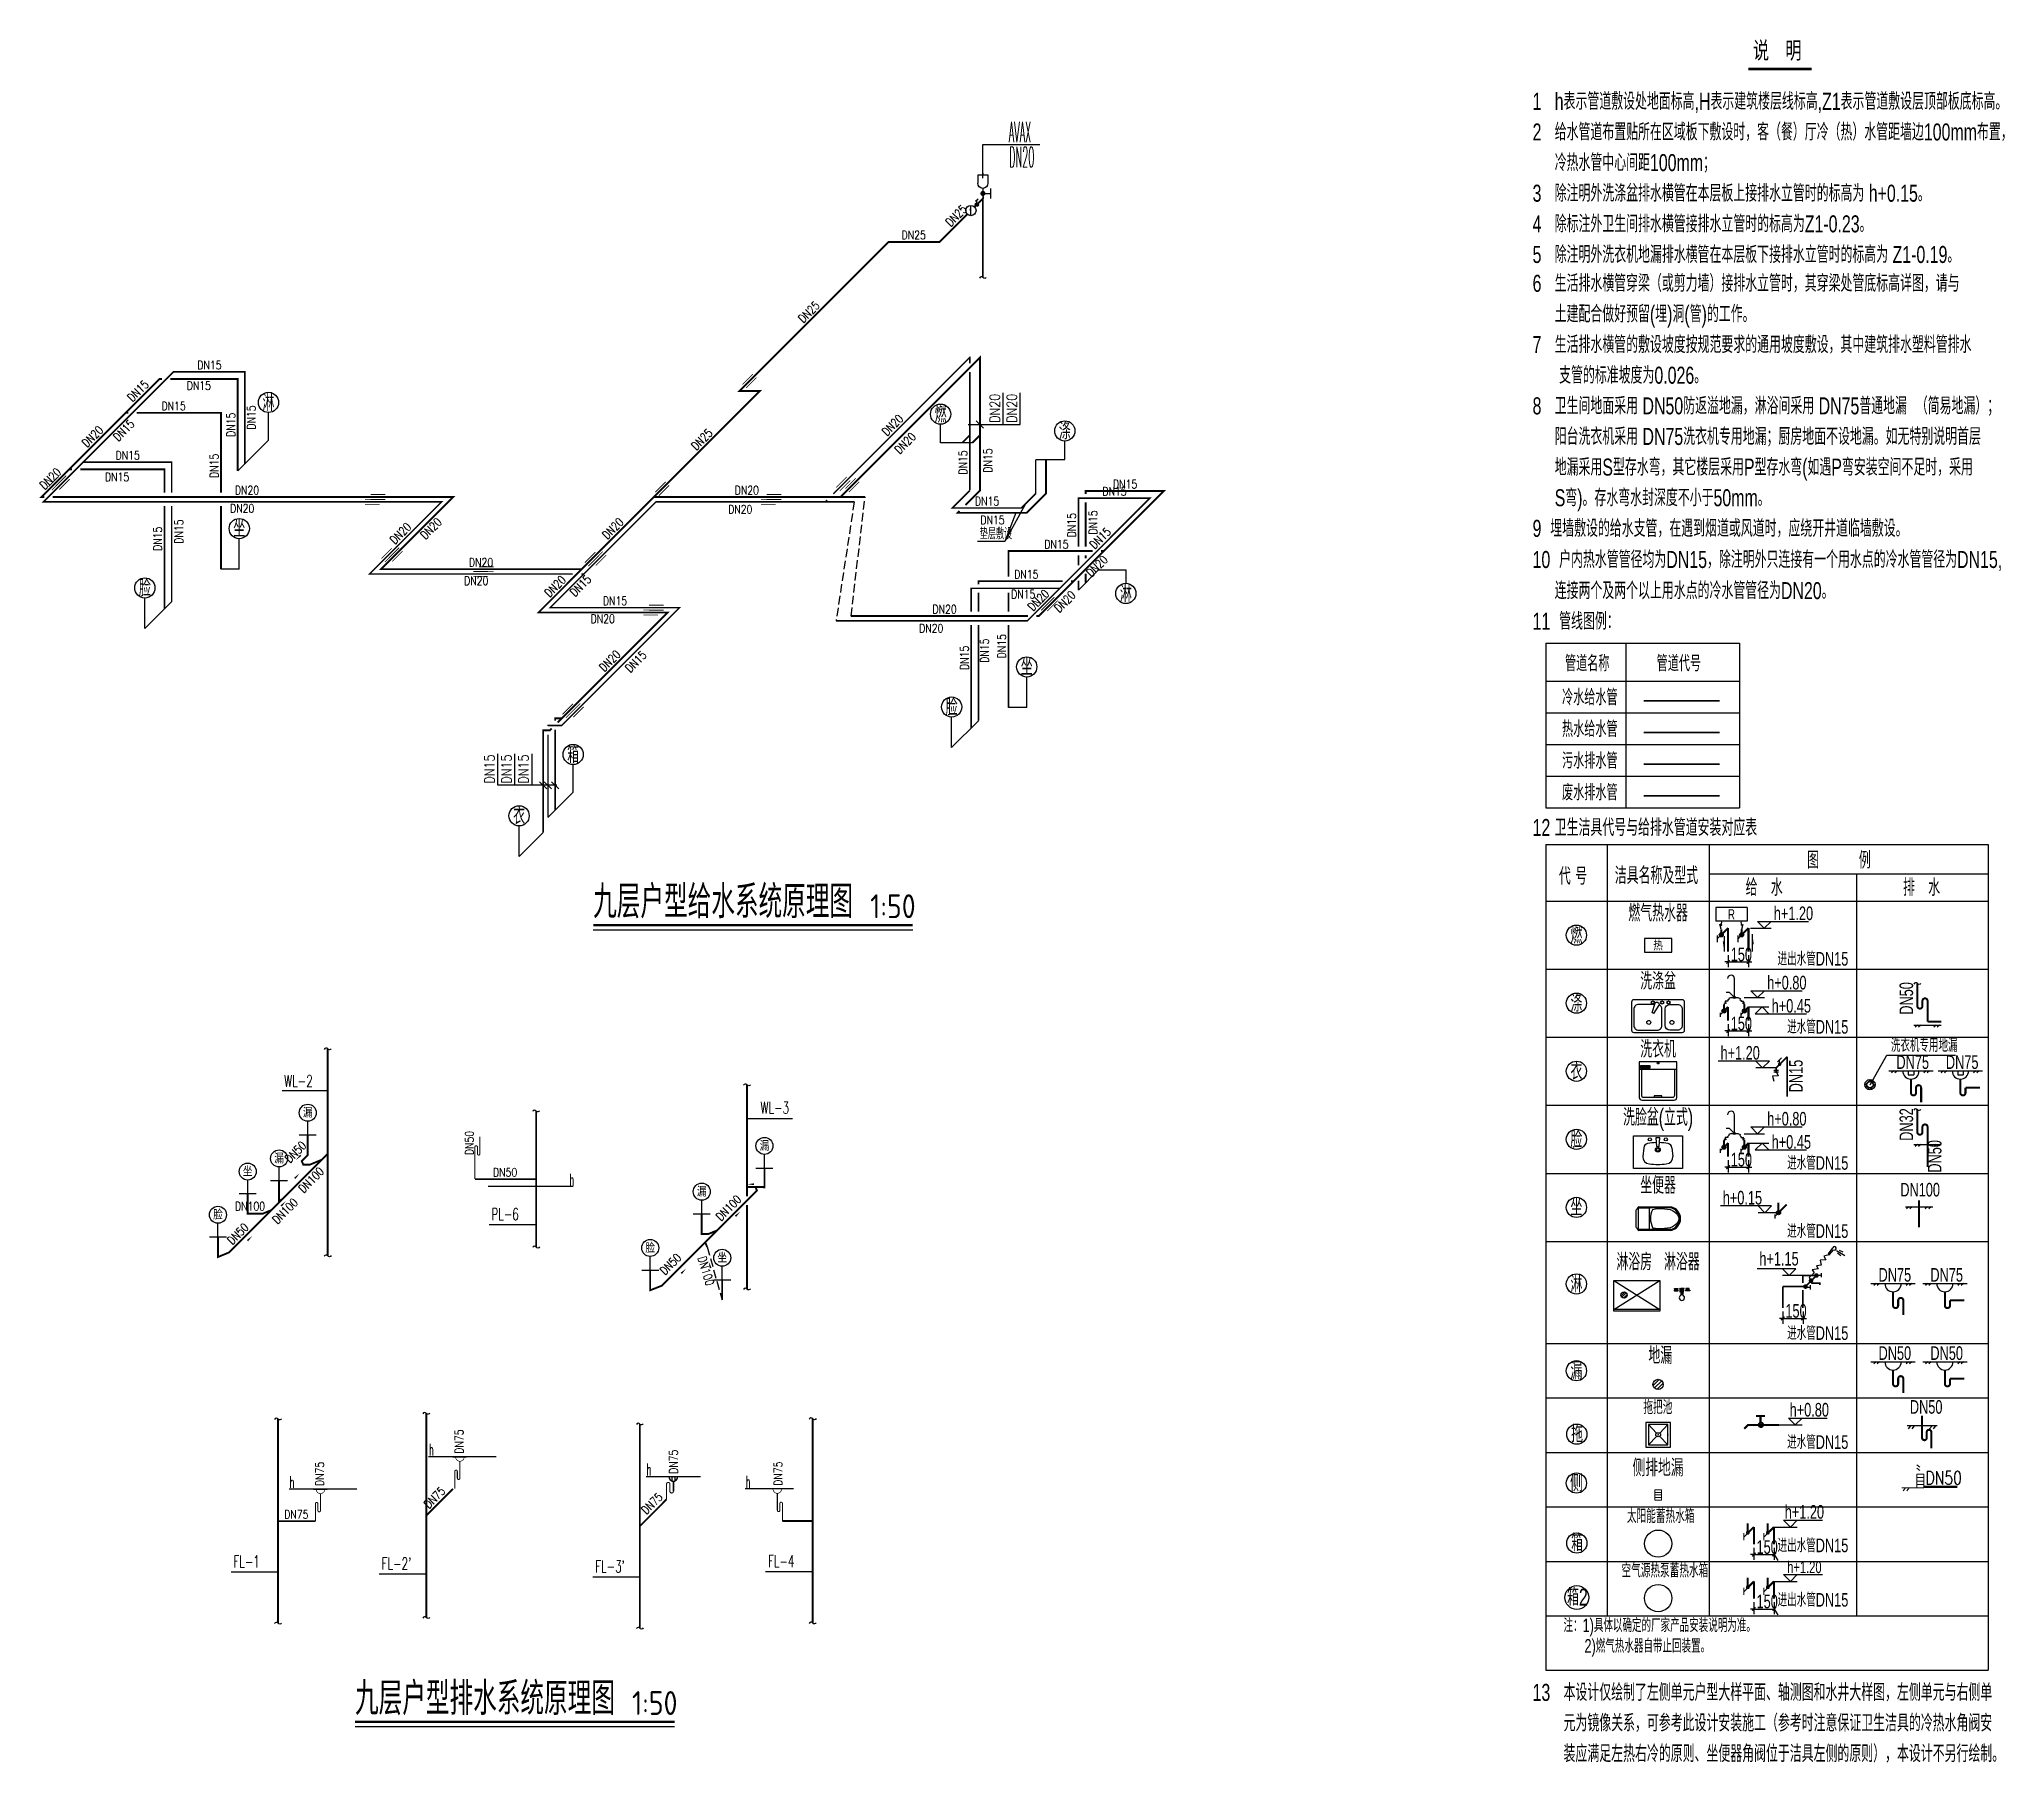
# Model space of a CAD drawing. Extents: x 27938 to 1507990, y 110129 to 923079.
# Drawn here: x 1193292 to 1222175, y 387520 to 412839 of the extents above; entities that cross this region are included whole.
import ezdxf
from ezdxf.enums import TextEntityAlignment as Align

# ---------------------------------------------------------------- set-up
doc = ezdxf.new("R2010")
doc.units = 0
doc.header["$LTSCALE"] = 1000
doc.header["$MEASUREMENT"] = 0
doc.linetypes.add('CONTINOUS', pattern=[0])
doc.linetypes.add('DASH', pattern=[0.35, 0.25, -0.1])
for name, color, linetype in [('$AUDIT_BAD_LAYER2', 7, 'Continuous'), ('----给排水', 4, 'Continuous'), ('-JS', 4, 'Continuous'), ('DIM_SYMB', 3, 'Continuous'), ('DIM_不分区给水', 3, 'Continuous'), ('DIM_废水', 31, 'Continuous'), ('DIM_污水', 2, 'Continuous'), ('DIM_阳台', 3, 'Continuous'), ('EQUIP_地漏', 7, 'Continuous'), ('EQUIP_废水', 7, 'Continuous'), ('EQUIP_污水', 7, 'Continuous'), ('EQUIP_给水', 7, 'Continuous'), ('EQUIP_餐饮排水', 7, 'Continuous'), ('GSG', 7, 'CONTINOUS'), ('PIPE-不分区热给水', 5, 'RJ'), ('PIPE-不分区给水', 3, 'J'), ('PIPE-废水', 31, 'TG_F'), ('PIPE-污水', 2, 'W'), ('PIPE-热给水', 5, 'TG_RJ'), ('PIPE-给水', 3, 'J1'), ('PIPE-给水中', 72, 'J2'), ('PIPE-餐饮排水', 41, 'P'), ('S-公用说明', 7, 'Continuous'), ('S_GG公共标注', 7, 'Continuous'), ('TEXT_不分区热给水', 7, 'Continuous'), ('TEXT_不分区给水', 7, 'Continuous'), ('TEXT_废水', 7, 'Continuous'), ('TEXT_污水', 7, 'Continuous'), ('TEXT_给水', 7, 'Continuous'), ('TEXT_餐饮排水', 7, 'Continuous'), ('TWT_IDEN', 3, 'Continuous'), ('TWT_LEAD', 3, 'Continuous'), ('VALVE_不分区给水', 7, 'Continuous'), ('VALVE_给水', 7, 'Continuous'), ('WP_DIM', 4, 'Continuous'), ('图框', 140, 'Continuous'), ('图签文字', 147, 'Continuous'), ('电子签名-李文', 7, 'DASH'), ('签名-水', 7, 'Continuous')]:
    doc.layers.add(name, color=color, linetype=linetype)
doc.layers.add('S－GG公共标注', color=7, linetype='Continuous', lineweight=25)
doc.layers.add('图签', color=147, linetype='Continuous', lineweight=18)
doc.styles.add('_TCH_DIM_T3', font='SIMPLEX.shx', dxfattribs={"width": 0.494118, "bigfont": 'GBCBIG.shx'})
doc.styles.add('_TWT_PIPEDN', font='SIMPLEX', dxfattribs={"width": 0.8, "height": 3.5, "bigfont": 'HZTXT'})
doc.styles.add('_TWT_SERIAL', font='SIMPLEX', dxfattribs={"width": 0.8, "height": 3.5, "bigfont": 'HZTXT'})
doc.styles.add('DIM_FONT_T3', font='SIMPLEX', dxfattribs={"width": 0.705882, "bigfont": 'GBCBIG'})
doc.styles.add('HT', font='simhei.ttf')
doc.styles.add('HZ', font='txt', dxfattribs={"bigfont": 'hztxt'})
doc.styles.add('HZTXT', font='COMPLEX', dxfattribs={"width": 0.7, "bigfont": 'HZTXT'})
doc.styles.get("Standard").update_dxf_attribs({"font": 'gbenor.shx', "bigfont": 'gbcbig.shx'})
doc.styles.add('TG_LINETYPE', font='SIMPLEX', dxfattribs={"width": 0.8, "height": 3, "bigfont": 'HZTXT'})
doc.styles.add('中西文等高字体', font='HZTXT_E.shx', dxfattribs={"width": 0.7, "height": 4, "bigfont": 'hztxt.shx'})
doc.styles.add('宋体', font='', dxfattribs={"height": 50})
doc.styles.add('建筑图签-1', font='simhei.ttf', dxfattribs={"width": 0.7})
doc.styles.add('建筑图签-2', font='TXT.shx', dxfattribs={"width": 0.5, "bigfont": 'HZTXT.shx'})
doc.styles.get('宋体').set_extended_font_data('SimSun')
doc.linetypes.add('J', pattern='A,3,-0.2,["J",Standard,S=0.25,R=0,X=-0.1,Y=-0.115],-0.2', length=3.4)
doc.linetypes.add('J1', pattern='A,3,-0.2,["J1",Standard,S=0.25,R=0,X=-0.1,Y=-0.115],-0.35', length=3.55)
doc.linetypes.add('J2', pattern='A,3,-0.2,["J2",Standard,S=0.25,R=0,X=-0.1,Y=-0.115],-0.35', length=3.55)
doc.linetypes.add('P', pattern='A,3,-0.2,["P",Standard,S=0.25,R=0,X=-0.1,Y=-0.115],-0.2', length=3.4)
doc.linetypes.add('RJ', pattern='A,3,-0.2,["RJ",Standard,S=0.25,R=0,X=-0.1,Y=-0.115],-0.35', length=3.55)
doc.linetypes.add('TG_F', pattern='A,2,-0.3,["F",TG_LINETYPE,S=0.1,R=0,X=-0.23,Y=-0.15],0', length=2.3)
doc.linetypes.add('TG_J', pattern='A,2,-0.3,["J",TG_LINETYPE,S=0.1,R=0,X=-0.23,Y=-0.15],0', length=2.3)
doc.linetypes.add('TG_RJ', pattern='A,2,-0.6,["RJ",TG_LINETYPE,S=0.1,R=0,X=-0.52,Y=-0.15],0', length=2.6)
doc.linetypes.add('TG_W', pattern='A,2,-0.3,["W",TG_LINETYPE,S=0.1,R=0,X=-0.23,Y=-0.15],0', length=2.3)
doc.linetypes.add('W', pattern='A,3,-0.2,["W",Standard,S=0.25,R=0,X=-0.1,Y=-0.115],-0.2', length=3.4)

msp = doc.modelspace()

# ---------------------------------------------------------------- texts
at = {"layer": 'DIM_SYMB', "color": 7}
for s, height, p in [('九层户型给水系统原理图', 482.27, (1201431.4, 399927.6)), ('1:50', 350, (1205502.6, 399927.6)), ('九层户型排水系统原理图', 482.27, (1197931.4, 388221.6)), ('1:50', 350, (1202002.7, 388221.6))]:
    msp.add_text(s, height=height, dxfattribs=at).set_placement(p)
at = {"layer": 'DIM_不分区给水', "color": 7, "style": '_TWT_PIPEDN', "width": 0.8}
for s, p in [('DN20', (1207408.9, 407205.6)), ('DN20', (1207658.9, 407205.6)), ('DN15', (1199982.5, 401904.2)), ('DN15', (1200232.5, 401904.2)), ('DN15', (1200482.5, 401904.2))]:
    msp.add_text(s, height=150, rotation=90, dxfattribs=at).set_placement(p)
at = {"layer": 'DIM_不分区给水', "color": 7, "style": 'DIM_FONT_T3', "width": 0.705882}
msp.add_text('垫层敷设', height=168.79, dxfattribs=at).set_placement((1207112.7, 405494.3))
at = {"layer": 'DIM_废水', "color": 7, "style": '_TWT_SERIAL', "width": 0.64}
for s, p in [('PL-6', (1199936.3, 395492.4)), ('FL-1', (1196144.1, 390388.1)), ("FL-2'", (1198322.2, 390358.2)), ('FL-4', (1204001.2, 390392.1)), ("FL-3'", (1201461, 390315.6))]:
    msp.add_text(s, height=175, dxfattribs=at).set_placement(p)
at = {"layer": 'DIM_污水', "color": 7, "style": '_TWT_SERIAL', "width": 0.64}
for s, p in [('WL-2', (1196891.8, 397447.2)), ('WL-3', (1203893, 397055.6))]:
    msp.add_text(s, height=175, dxfattribs=at).set_placement(p)
at = {"layer": 'DIM_阳台', "color": 7, "style": '_TWT_SERIAL', "width": 0.48}
for p in [(1201084.1, 395997.9), (1199020, 392031.7, 0), (1196971.2, 391556.3), (1202216.6, 391738.7, 0), (1203674.2, 391560.2)]:
    msp.add_text('h', height=175, dxfattribs=at).set_placement(p)
at = {"layer": 'S-公用说明', "width": 0.7}
for s, height, style, p in [('说  明', 250, 'HT', (1218474.7, 412553.4)), ('1   h表示管道敷设处地面标高,H表示建筑楼层线标高,Z1表示管道敷设层顶部板底标高。', 250, '中西文等高字体', (1215236.9, 411803.3)), ('2   给水管道布置贴所在区域板下敷设时，客（餐）厅冷（热）水管距墙边100mm布置，', 250, '中西文等高字体', (1215236.9, 411353.3)), ('     冷热水管中心间距100mm；', 250, '中西文等高字体', (1215236.9, 410903.3)), ('3   除注明外洗涤盆排水横管在本层板上接排水立管时的标高为 h+0.15。', 250, '中西文等高字体', (1215236.9, 410453.3)), ('4   除标注外卫生间排水横管接排水立管时的标高为Z1-0.23。', 250, '中西文等高字体', (1215236.9, 410003.3)), ('5   除注明外洗衣机地漏排水横管在本层板下接排水立管时的标高为 Z1-0.19。', 250, '中西文等高字体', (1215236.9, 409553.3)), ('6   生活排水横管穿梁（或剪力墙）接排水立管时，其穿梁处管底标高详图，请与', 250, '中西文等高字体', (1215236.9, 409129.6)), ('     土建配合做好预留(埋)洞(管)的工作。', 250, '中西文等高字体', (1215236.9, 408679.6)), ('7   生活排水横管的敷设坡度按规范要求的通用坡度敷设，其中建筑排水塑料管排水', 250, '中西文等高字体', (1215236.9, 408229.6)), ('      支管的标准坡度为0.026。', 250, '中西文等高字体', (1215236.9, 407779.6)), ('8   卫生间地面采用 DN50防返溢地漏，淋浴间采用 DN75普通地漏  （简易地漏）；', 250, '中西文等高字体', (1215236.9, 407329.6)), ('     阳台洗衣机采用 DN75洗衣机专用地漏；厨房地面不设地漏。如无特别说明首层', 250, '中西文等高字体', (1215236.9, 406879.6)), ('     地漏采用S型存水弯，其它楼层采用P型存水弯(如遇P弯安装空间不足时，采用', 250, '中西文等高字体', (1215236.9, 406429.6)), ('     S弯)。存水弯水封深度不小于50mm。', 250, '中西文等高字体', (1215236.9, 405979.6)), ('9  埋墙敷设的给水支管，在遇到烟道或风道时，应绕开井道临墙敷设。', 250, '中西文等高字体', (1215236.9, 405529.6)), ('10  户内热水管管径均为DN15，除注明外只连接有一个用水点的冷水管管径为DN15,', 250, '中西文等高字体', (1215236.9, 405072.2)), ('     连接两个及两个以上用水点的冷水管管径为DN20。', 250, '中西文等高字体', (1215236.9, 404614.7)), ('11  管线图例：', 250, '中西文等高字体', (1215236.9, 404164.7)), ('管道名称', 232.99, '中西文等高字体', (1215713.6, 403554.6)), ('管道代号', 232.99, '中西文等高字体', (1217060.7, 403554.6)), ('冷水给水管', 232.99, '中西文等高字体', (1215670.3, 403056.2)), ('热水给水管', 232.99, '中西文等高字体', (1215670.3, 402590.2)), ('污水排水管', 232.99, '中西文等高字体', (1215670.3, 402124.2)), ('废水排水管', 232.99, '中西文等高字体', (1215670.3, 401658.3)), ('12 卫生洁具代号与给排水管道安装对应表', 250, '中西文等高字体', (1215236.9, 401135.1)), ('图         例', 250, '中西文等高字体', (1219272, 400654.9)), ('代 号', 250, '中西文等高字体', (1215623.5, 400419.4)), ('洁具名称及型式', 250, '中西文等高字体', (1216444.8, 400429.2)), ('给   水', 250, '中西文等高字体', (1218367.7, 400254.4)), ('排   水', 250, '中西文等高字体', (1220681.1, 400254.4)), ('拖把池', 202.5, '中西文等高字体', (1216865.7, 392641.1)), ('拖', 250, '中西文等高字体', (1215804, 392227.5)), ('太阳能蓄热水箱', 202.5, '中西文等高字体', (1216623.6, 391041.1)), ('箱', 250, '中西文等高字体', (1215804, 390627.5)), ('空气源热泵蓄热水箱', 202.5, '中西文等高字体', (1216543.4, 390241.1)), ('箱2', 250, '中西文等高字体', (1215742.6, 389827.5)), ('13   本设计仅绘制了左侧单元户型大样平面、轴测图和水井大样图，左侧单元与右侧单', 250, '中西文等高字体', (1215236.9, 388428.2)), ('       元为镜像关系，可参考此设计安装施工（参考时注意保证卫生洁具的冷热水角阀安', 250, '中西文等高字体', (1215236.9, 387978.2)), ('       装应满足左热右冷的原则、坐便器角阀位于洁具左侧的原则），本设计不另行绘制。', 250, '中西文等高字体', (1215236.9, 387528.2))]:
    msp.add_text(s, height=height, dxfattribs=dict(at, style=style)).set_placement(p)
at = {"layer": 'S-公用说明'}
for s, style, width, p in [('淋', '中西文等高字体', 0.7, (1196659.2, 407504.8)), ('燃', '中西文等高字体', 0.7, (1206537.3, 407332.3)), ('涤', '中西文等高字体', 0.7, (1208362.1, 407085.8)), ('坐', '中西文等高字体', 0.7, (1196230.2, 405651.2)), ('脸', '中西文等高字体', 0.7, (1194843.4, 404779.5)), ('淋', '中西文等高字体', 0.7, (1209259.6, 404696.6)), ('坐', '中西文等高字体', 0.7, (1207803.5, 403619.1)), ('脸', '中西文等高字体', 0.7, (1206699.8, 403030.2)), ('箱', '中西文等高字体', 0.7, (1201137.1, 402332.5)), ('衣', '中西文等高字体', 0.7, (1200342.6, 401431.5)), ('燃', '中西文等高字体', 0.7, (1215881.1, 399678.2)), ('涤', '中西文等高字体', 0.7, (1215881.1, 398678.2)), ('衣', '中西文等高字体', 0.7, (1215881.1, 397678.2)), ('脸', '中西文等高字体', 0.7, (1215881.1, 396678.2)), ('坐', '中西文等高字体', 0.7, (1215881.1, 395678.2)), ('淋', '中西文等高字体', 0.7, (1215881.1, 394553.2)), ('漏', '中西文等高字体', 0.7, (1215881.1, 393278.2)), ('侧', 'HZTXT', 0.75, (1215881.1, 391628.2))]:
    msp.add_text(s, height=250, dxfattribs=dict(at, style=style, width=width)).set_placement(p, align=Align.MIDDLE_CENTER)
for s, style, width, p in [('燃气热水器', '中西文等高字体', 0.7, (1217081.2, 399878.2)), ('洗涤盆', '中西文等高字体', 0.7, (1217081.2, 398878.2)), ('洗衣机', '中西文等高字体', 0.7, (1217081.2, 397878.2)), ('洗脸盆(立式)', '中西文等高字体', 0.7, (1217081.2, 396878.2)), ('坐便器', '中西文等高字体', 0.7, (1217081.2, 395878.2)), ('淋浴房', '中西文等高字体', 0.7, (1216731.2, 394753.2)), ('淋浴器', '中西文等高字体', 0.7, (1217431.2, 394753.2)), (' 地漏', '中西文等高字体', 0.7, (1217081.2, 393378.2)), ('侧排地漏', 'HZTXT', 0.75, (1217081.2, 391728.2))]:
    msp.add_text(s, height=250, dxfattribs=dict(at, style=style, width=width)).set_placement(p, align=Align.CENTER)
at = {"layer": 'S-公用说明', "style": '中西文等高字体', "width": 0.7}
for s, p in [('注：1)具体以确定的厂家产品安装说明为准。', (1215691.9, 389538.2)), ('2)燃气热水器自带止回装置。', (1215999.4, 389235.9))]:
    msp.add_text(s, height=200, dxfattribs=at).set_placement(p, align=Align.MIDDLE_LEFT)
at = {"layer": 'S_GG公共标注', "color": 150, "style": '中西文等高字体', "width": 0.7}
for s, p in [('R', (1218160.1, 399984.3)), ('热', (1217081.2, 399528.2))]:
    msp.add_text(s, height=150, dxfattribs=at).set_placement(p, align=Align.MIDDLE_CENTER)
for s, p in [(' h+1.20', (1218729.9, 399898.8)), ('150', (1218149.1, 399295.3)), (' h+0.80', (1218632.7, 398880.3)), (' h+0.45', (1218698.8, 398539.7)), ('150', (1218149.1, 398281.1)), (' h+1.20', (1217946.7, 397849.1)), ('洗衣机专用地漏', (1220501.9, 397961.7)), ('DN75', (1220584.4, 397712.4)), ('DN75', (1221311.3, 397712.4)), (' h+0.80', (1218632.7, 396880.3)), (' h+0.45', (1218698.8, 396539.7)), ('150', (1218149.1, 396281.1)), ('DN100', (1220641.1, 395838.4)), (' h+0.15', (1217980, 395720.6)), (' h+1.15', (1218517.8, 394824.3)), ('DN75', (1220321.6, 394587.4)), ('DN75', (1221083.3, 394587.4)), ('150', (1218952.2, 394057.4)), ('DN50', (1220321.6, 393437.4)), ('DN50', (1221083.3, 393437.4)), ('DN50', (1220781.9, 392647)), ('150', (1218528.3, 390588.4, 0)), ('150', (1218528.3, 389788.4, 0))]:
    msp.add_text(s, height=200, dxfattribs=at).set_placement(p)
for s, p in [('进出水管DN15', (1219877.1, 399230.8)), ('进水管DN15', (1219877.1, 398230.8)), ('进水管DN15', (1219877.1, 396230.8)), ('进水管DN15', (1219877.1, 395230.8)), ('进水管DN15', (1219877.1, 393730.8)), ('进水管DN15', (1219877.1, 392130.8)), ('进出水管DN15', (1219877.1, 390612.6)), ('进出水管DN15', (1219877.1, 389812.6))]:
    msp.add_text(s, height=200, dxfattribs=at).set_placement(p, align=Align.RIGHT)
for s, p in [('DN50', (1220829.5, 398509.1)), ('DN15', (1219206.5, 397368.3)), ('DN32', (1220829.5, 396656.7)), ('DN50', (1221246.2, 396188.4))]:
    msp.add_text(s, height=200, rotation=90, dxfattribs=at).set_placement(p)
for s, height, p in [('h+0.80', 200, (1219303.7, 392605.4)), ('h+1.20', 200, (1219231.5, 391104.8, 0)), ('h+1.20', 175, (1219231.5, 390304.8, 0))]:
    msp.add_text(s, height=height, dxfattribs=at).set_placement(p, align=Align.CENTER)
at = {"layer": 'S－GG公共标注', "color": 150, "lineweight": 20, "style": 'HZTXT', "width": 0.75}
msp.add_text('DN50', height=200, dxfattribs=at).set_placement((1221011.7, 391605.1))
at = {"layer": 'TEXT_不分区热给水', "style": '_TWT_PIPEDN', "width": 0.8}
for s, p in [('DN15', (1195614.7, 407991.5)), ('DN15', (1194413.7, 406665.6)), ('DN15', (1207042.6, 405991.4)), ('DN15', (1208914.9, 406136.2)), ('DN20', (1196095.9, 405885.3)), ('DN20', (1203415.8, 405871.6)), ('DN20', (1199535.3, 404822.3)), ('DN15', (1207573.9, 404624.5)), ('DN15', (1201574.8, 404526.6)), ('DN20', (1206222, 404123.7))]:
    msp.add_text(s, height=125, dxfattribs=at).set_placement(p)
for s, rotation, p in [('DN15', 90, (1196469.6, 407105.2)), ('DN20', 45, (1205748.6, 407002.2)), ('DN15', 45, (1194451.2, 406923.8)), ('DN15', 90, (1206927.9, 406444.6)), ('DN15', 90, (1208526.3, 405523)), ('DN15', 90, (1195405.3, 405429.3)), ('DN20', 45, (1198517.8, 405411.3)), ('DN15', 45, (1208801.3, 405339.3)), ('DN15', 45.00089, (1201163.3, 404640.2)), ('DN20', 45, (1207892.9, 404431)), ('DN15', 45, (1201977, 403526.7)), ('DN15', 90, (1206950.3, 403573.9))]:
    msp.add_text(s, height=125, rotation=rotation, dxfattribs=at).set_placement(p)
at = {"layer": 'TEXT_不分区给水', "style": '_TWT_PIPEDN', "width": 0.8}
for s, rotation, p in [('DN15', 45, (1194660.5, 407504)), ('DN15', 90, (1196169.9, 406999.2)), ('DN20', 45, (1193990.8, 406834.3)), ('DN15', 90, (1195924.8, 406395)), ('DN15', 90, (1207294.9, 406472.8)), ('DN20', 45, (1193372.1, 406215.6)), ('DN15', 90, (1208839.6, 405563.2)), ('DN15', 90, (1195093.9, 405323.2)), ('DN20', 45, (1208754.3, 404929.5)), ('DN20', 45, (1208282.7, 404408.7)), ('DN15', 90, (1207498.1, 403744.7)), ('DN15', 90, (1207246, 403680))]:
    msp.add_text(s, height=125, rotation=rotation, dxfattribs=at).set_placement(p)
for p in [(1195458.6, 407689.2), (1195088.5, 407390.2), (1194257.7, 406347.5), (1209071, 406242.3), (1207121.9, 405714.8), (1208061.8, 405358.1), (1207620, 404916.3)]:
    msp.add_text('DN15', height=125, dxfattribs=at).set_placement(p)
at = {"layer": 'TEXT_废水', "style": '_TWT_PIPEDN', "width": 0.8}
for rotation, p in [(90, (1199524.3, 392060, 0)), (90, (1202674.9, 391762.9, 0)), (90, (1197475.5, 391584.6)), (90, (1204211.2, 391588.6)), (45, (1199018.9, 391244.2)), (45, (1202213.3, 391157.4)), (360, (1196891.5, 391105.6))]:
    msp.add_text('DN75', height=125, rotation=rotation, dxfattribs=at).set_placement(p)
at = {"layer": 'TEXT_污水', "style": '_TWT_PIPEDN', "width": 0.8}
for s, rotation, p in [('DN50', 45.00318, (1196976.8, 396322.8)), ('DN100', 45, (1197175.2, 395880.9)), ('DN100', 45, (1196791.7, 395424.1)), ('DN100', 45, (1203309.2, 395469.3)), ('DN50', 45.00318, (1196129.3, 395118.9)), ('DN50', 45, (1202485.8, 394675.5)), ('DN100', 286.70957, (1202966.9, 394938.2))]:
    msp.add_text(s, height=125, rotation=rotation, dxfattribs=at).set_placement(p)
msp.add_text('DN100', height=125, dxfattribs=at).set_placement((1196168.1, 395633))
at = {"layer": 'TEXT_给水', "style": '_TWT_PIPEDN', "width": 0.8}
for s, rotation, p in [('DN25', 45, (1204520.6, 408664)), ('DN25', 45, (1202946.7, 406790.2)), ('DN20', 45, (1205933.9, 406737.8)), ('DN20', 45, (1198966.3, 405482)), ('DN20', 45, (1201638.5, 405482)), ('DN20', 45, (1200790, 404633.4)), ('DN20', 44.98103, (1201593.5, 403537.6))]:
    msp.add_text(s, height=125, rotation=rotation, dxfattribs=at).set_placement(p)
for p in [(1196166.6, 406152.9), (1203511.5, 406152.9), (1199606, 405092.3), (1201394.6, 404263.9), (1206417.7, 404403.6)]:
    msp.add_text('DN20', height=125, dxfattribs=at).set_placement(p)
at = {"layer": 'TEXT_餐饮排水', "style": '_TWT_PIPEDN', "width": 0.8}
msp.add_text('DN50', height=125, rotation=90, dxfattribs=at).set_placement((1199674.7, 396446.8))
msp.add_text('DN50', height=125, dxfattribs=at).set_placement((1199959.6, 396131.3))
at = {"layer": 'TWT_IDEN', "color": 7, "style": '_TWT_SERIAL'}
for s, width, p, p2 in [('漏', 1.114035, (1197166.1, 396998.6), (1197307.5, 396998.6)), ('漏', 1.114035, (1203878.2, 396510.5), (1204019.6, 396510.5)), ('坐', 1.154545, (1196283.4, 396134.8), (1196424.8, 396134.8)), ('漏', 1.114035, (1196744.3, 396326.9), (1196885.7, 396326.9)), ('漏', 1.114035, (1202956.4, 395838.7), (1203097.8, 395838.7)), ('脸', 1.040984, (1195847.1, 395499.5), (1195988.5, 395499.5)), ('脸', 1.040984, (1202199, 395011.4), (1202340.5, 395011.4)), ('坐', 1.154545, (1203256.5, 394867), (1203398, 394867))]:
    msp.add_text(s, height=141.4, dxfattribs=dict(at, width=width)).set_placement(p, p2, align=Align.FIT)

# ---------------------------------------------------------------- blocks, each defined once
blk = doc.blocks.new('$TwtSys$00000327')
for p, q in [((-94, -9, 0), (9, 94, 0)), ((-9, -94, 0), (94, 9, 0)), ((12, 55, 0), (42, 84, 0)), ((40, 40, 0), (66, 66, 0)), ((55, 12, 0), (84, 42, 0)), ((-84, -42, 0), (-55, -12, 0)), ((-66, -66, 0), (-40, -40, 0)), ((-42, -84, 0), (-12, -55, 0))]:
    blk.add_line(p, q)
for radius in [94, 56.4]:
    blk.add_circle((0, 0, 0), radius)
blk = doc.blocks.new('_ArchTick')
at = {"color": 0, "linetype": 'ByBlock', "const_width": 0.4}
blk.add_lwpolyline([(-0.5, -0.5), (0.5, 0.5)], dxfattribs=at)
blk = doc.blocks.new('$VALVE$00000533')
at = {"ltscale": 0.5, "const_width": 25}
for points in [[(-225, 75), (225, 75)], [(-225, -75), (225, -75)]]:
    blk.add_lwpolyline(points, dxfattribs=at)
blk = doc.blocks.new('A$C37601BC6')
at = {"layer": 'VALVE_不分区给水', "xscale": -0.48, "zscale": 0.48}
for p, yscale, rotation in [((10404, 1704), -0.4799999999999999, 44.99999999998169), ((203, 203), -0.48, 225.0000000072394), ((311, 211), -0.48, 225.0000000072394), ((11781, 192), -0.48, 225.0000000072394), ((4945, 0), -0.48, 180), ((9121, 121), -0.48, 225.0000000072394), ((10765, 0), -0.48, 180), ((11915, 174), -0.48, 225.0000000072394), ((4861, -71), -0.48, 180), ((10681, -71), -0.48, 180), ((5096, -854), -0.48, 225.0000000072394), ((5204, -846), -0.48, 225.0000000072394), ((8087, -913), -0.48, 225.0000000072394), ((8196, -905), -0.48, 225.0000000072394), ((6453, -1131), -0.48, 180), ((6537, -1061), -0.48, 180), ((8950, -1697), -0.48, 180), ((9033, -1626), -0.48, 180), ((14741, -1564), -0.48, 225.0000000072394), ((14832, -1574), -0.48, 225.0000000072394), ((7758, -3141), -0.48, 225.0000000072394), ((7866, -3133), -0.48, 225.0000000072394)]:
    blk.add_blockref('$VALVE$00000533', p, dxfattribs=dict(at, yscale=yscale, rotation=rotation))
blk = doc.blocks.new('$TwtSys$00000132')
at = {"elevation": 0}
blk.add_lwpolyline([(7, -101, -0.575183), (0, 0, 0.604745), (-11, 101, 16.924828)], format="xyb", dxfattribs=at)
blk = doc.blocks.new('$TwtSys$00000091')
at = {"const_width": 30}
blk.add_lwpolyline([(0, 0), (0, 944, -1), (75, 944), (75, 744, 1), (150, 744), (150, 1244)], format="xyb", dxfattribs=at)
blk = doc.blocks.new('$ATTACHMENT$00000196')
blk.add_line((53, 944), (-347, 944))
for points, const_width in [([(-25, 944, -1.067664), (-275, 944)], 20), ([(0, 0), (0, 512, 1), (-75, 512), (-75, 312, -1), (-150, 312), (-150, 810)], 30)]:
    blk.add_lwpolyline(points, format="xyb", dxfattribs=dict(const_width=const_width))
at = {"style": 'HZ', "flags": 1}
for tag in ['WHAT', 'SPEC', 'UNIT']:
    blk.add_attdef(tag, (-150, 810), '', height=0.001, dxfattribs=at)
blk = doc.blocks.new('$TwtSys$00000325')
at = {"layer": 'GSG'}
for p, q in [((-124, 436), (124, 436)), ((-46, 436), (-46, 304)), ((46, 436), (46, 304))]:
    blk.add_line(p, q, dxfattribs=at)
at = {"layer": 'GSG', "const_width": 50}
blk.add_lwpolyline([(0, 295), (0, 0)], dxfattribs=at)
at = {"layer": 'GSG'}
blk.add_arc((0, 420), 125, 172.45118, 7.54882, dxfattribs=at)
blk = doc.blocks.new('$ATTACHMENT$00000056')
at = {"const_width": 30}
blk.add_lwpolyline([(0, 0), (0, 462, -0.75), (100, 462), (100, 227, 0.749772), (200, 225), (200, 531)], format="xyb", dxfattribs=at)
blk = doc.blocks.new('jzf1')
at = {"layer": '$AUDIT_BAD_LAYER2'}
for p, q in [((-1.51, 2.26), (1.49, 2.26)), ((-0.01, 0.76), (-0.01, 2.26))]:
    blk.add_line(p, q, dxfattribs=at)
at = {"layer": '$AUDIT_BAD_LAYER2', "const_width": 0.75}
blk.add_lwpolyline([(-0.38, 0, 1), (0.38, 0, 1)], format="xyb", close=True, dxfattribs=at)
blk = doc.blocks.new('zdpqf')
at = {"layer": '$AUDIT_BAD_LAYER2'}
for p, q in [((-1.5, 6.11), (-1.5, 3.61)), ((1.5, 6.11), (-1.5, 6.11)), ((1.5, 6.11), (1.5, 3.61))]:
    blk.add_line(p, q, dxfattribs=at)
at = {"layer": '$AUDIT_BAD_LAYER2', "const_width": 0.4}
for points in [[(0, 6.11), (0, 6.61)], [(0, -0.89), (0, 2.11)]]:
    blk.add_lwpolyline(points, dxfattribs=at)
at = {"layer": '$AUDIT_BAD_LAYER2'}
blk.add_arc((0, 3.61), 1.5, 180, 0, dxfattribs=at)
at = {"layer": '$AUDIT_BAD_LAYER2', "extrusion": (0, 0, -1), "zscale": -1, "rotation": 270}
blk.add_blockref('jzf1', (0, 0.61), dxfattribs=at)
blk = doc.blocks.new('$VALVE$00000499')
for p, q in [((35, 35), (98, 98)), ((48, 98), (147, 98))]:
    blk.add_line(p, q)
at = {"const_width": 49.6}
blk.add_lwpolyline([(25, 0, 1), (-25, 0, 1)], format="xyb", close=True, dxfattribs=at)
blk.add_circle((0, 0), 50)
for p in [(-50, 0), (50, 0)]:
    blk.add_point(p)
blk = doc.blocks.new('$VALVE$00000602')
blk.add_line((-93, -93), (93, 93))
blk.add_lwpolyline([(93, 93, 0, 50, 0), (-13, 22, 50, 50, 0)], format="xyseb")
blk.add_circle((0, 0), 150)
for p in [(-150, 0), (150, 0)]:
    blk.add_point(p)
blk = doc.blocks.new('A$C457202EE')
at = {"layer": 'PIPE-给水中'}
for points in [[(1386, 636), (1377, 646), (1400, 670)], [(1386, 636), (1400, 636), (1400, 670)], [(0, 0), (-10, 10), (-6, 14)], [(0, 0), (0, 14), (-6, 14)], [(750, 0), (750, -14), (756, -14)], [(750, 0), (760, -10), (756, -14)]]:
    blk.add_hatch(color=256, dxfattribs=at).paths.add_polyline_path(points)
at = {"layer": 'PIPE-给水中', "ltscale": 0.5, "const_width": 27.5}
for points in [[(1386, 636), (1315, 565)], [(1386, -525), (1386, 636)], [(1157, 407), (962, 212)], [(1280, 530), (1263, 513)]]:
    blk.add_lwpolyline(points, dxfattribs=at)
at = {"layer": 'PIPE-给水中', "ltscale": 0.25, "const_width": 27.5}
for points in [[(750, 0), (0, 0)], [(979, 229), (750, 0)]]:
    blk.add_lwpolyline(points, dxfattribs=at)
at = {"layer": 'TWT_LEAD'}
for p, q in [((1387, 936), (1387, 1432)), ((1387, 1432), (2222, 1432))]:
    blk.add_line(p, q, dxfattribs=at)
at = {"layer": '-JS', "xscale": -50, "yscale": 50, "zscale": 50}
blk.add_blockref('zdpqf', (1386, 681), dxfattribs=at)
at = {"layer": 'EQUIP_给水', "xscale": 0.5, "yscale": 0.5, "zscale": 0.5, "rotation": 90}
blk.add_blockref('$TwtSys$00000132', (1386, -525), dxfattribs=at)
at = {"layer": 'VALVE_给水', "xscale": -0.5, "yscale": -0.5, "zscale": 0.5, "rotation": 225}
for name, p in [('$VALVE$00000499', (1297, 547)), ('$VALVE$00000602', (1210, 460))]:
    blk.add_blockref(name, p, dxfattribs=at)
at = {"layer": 'TEXT_给水', "style": '_TWT_PIPEDN', "width": 0.8}
blk.add_text('DN25', height=125, rotation=45, dxfattribs=at).set_placement((912, 215))
blk.add_text('DN25', height=125, dxfattribs=at).set_placement((192, 38))
at = {"layer": 'TWT_LEAD', "color": 7, "style": '_TCH_DIM_T3', "width": 0.348789}
for s, p in [('AVAX', (1767, 1467)), ('DN20', (1772, 1099))]:
    blk.add_text(s, height=297.5, dxfattribs=at).set_placement(p)
blk = doc.blocks.new('院标1')
h = blk.add_hatch(color=150)
h.dxf.hatch_style = 1
h.set_gradient(color1=(33, 113, 253), color2=(33, 113, 253), tint=1, name='INVCURVED')
edge = h.paths.add_edge_path()
edge.add_spline(control_points=[(116373, 648379), (116379, 648379), (116382, 648379), (116391, 648379), (116391, 648379), (116391, 648379), (116616, 648379), (116616, 648379), (116616, 648379), (116616, 648379), (116616, 648054), (116616, 648054), (116616, 648054), (116616, 648054), (116108, 648054), (116108, 648054), (116108, 648054), (116028, 648054), (115963, 648111), (115963, 648199), (115963, 648199), (115963, 648199), (115963, 649215), (115963, 649215), (115963, 649215), (115963, 649295), (116018, 649360), (116108, 649360), (116108, 649360), (116108, 649360), (116897, 649360), (116897, 649360), (116897, 649360), (116897, 649360), (116897, 649080), (116897, 649080), (116897, 649080), (116897, 649080), (116566, 649140), (116356, 648859), (116356, 648859), (116245, 648719), (116240, 648545), (116247, 648466), (116247, 648466), (116254, 648386), (116247, 648466), (116247, 648466), (116247, 648466), (116247, 648466), (116258, 648374), (116373, 648379)], knot_values=[0, 0, 0, 0, 0.071429, 0.071429, 0.071429, 0.107143, 0.142857, 0.142857, 0.142857, 0.178571, 0.214286, 0.214286, 0.214286, 0.25, 0.285714, 0.285714, 0.285714, 0.321429, 0.357143, 0.357143, 0.357143, 0.392857, 0.428571, 0.428571, 0.428571, 0.464286, 0.5, 0.5, 0.5, 0.535714, 0.571429, 0.571429, 0.571429, 0.607143, 0.642857, 0.642857, 0.642857, 0.678571, 0.714286, 0.714286, 0.714286, 0.75, 0.785714, 0.785714, 0.785714, 0.821429, 0.857143, 0.857143, 0.857143, 0.928571, 1, 1, 1, 1], degree=3, periodic=0)
h = blk.add_hatch(color=150)
h.dxf.hatch_style = 1
h.set_gradient(color1=(33, 113, 253), color2=(33, 113, 253), tint=1, name='INVCURVED')
edge = h.paths.add_edge_path()
edge.add_spline(control_points=[(117268, 649215), (117268, 649215), (117268, 648199), (117268, 648199), (117268, 648199), (117268, 648114), (117212, 648054), (117123, 648054), (117123, 648054), (117123, 648054), (116663, 648054), (116663, 648054), (116663, 648054), (116663, 648054), (116663, 648379), (116663, 648379), (116663, 648379), (116663, 648379), (116865, 648379), (116865, 648379), (116865, 648379), (116907, 648379), (116941, 648413), (116941, 648455), (116941, 648455), (116941, 648455), (116941, 649360), (116941, 649360), (116941, 649360), (116941, 649360), (117123, 649360), (117123, 649360), (117123, 649360), (117204, 649360), (117268, 649306), (117268, 649215)], knot_values=[0, 0, 0, 0, 0.1, 0.1, 0.1, 0.15, 0.2, 0.2, 0.2, 0.25, 0.3, 0.3, 0.3, 0.35, 0.4, 0.4, 0.4, 0.45, 0.5, 0.5, 0.5, 0.55, 0.6, 0.6, 0.6, 0.65, 0.7, 0.7, 0.7, 0.75, 0.8, 0.8, 0.8, 0.9, 1, 1, 1, 1], degree=3, periodic=0)
blk = doc.blocks.new('ljc')
at = {"linetype": 'Continuous'}
h = blk.add_hatch(color=0, dxfattribs=at)
h.paths.add_polyline_path([(2023, 1568), (2019, 1564), (2020, 1562), (2024, 1562), (2022, 1552), (1955, 1538), (1933, 1530), (1930, 1527), (1929, 1525), (1931, 1523), (1944, 1524), (1946, 1526), (1942, 1528), (1960, 1535), (1967, 1535), (1975, 1538), (1985, 1539), (1998, 1543), (2010, 1544), (2018, 1547), (2025, 1546), (2035, 1549), (2061, 1550), (2052, 1537), (2042, 1528), (2028, 1521), (2023, 1521), (2018, 1526), (2015, 1527), (2013, 1525), (2013, 1521), (2019, 1516), (2022, 1508), (2022, 1494), (2012, 1477), (2000, 1469), (1988, 1467), (1982, 1473), (1980, 1480), (1978, 1482), (1978, 1475), (1981, 1468), (1988, 1463), (1994, 1463), (2005, 1467), (2018, 1478), (2027, 1493), (2028, 1504), (2025, 1517), (2033, 1518), (2054, 1533), (2067, 1549), (2067, 1552), (2064, 1555), (2029, 1553), (2036, 1575), (2049, 1591), (2047, 1593), (2043, 1592), (2028, 1573), (2025, 1589), (2021, 1597), (2018, 1599), (2017, 1597), (2020, 1590)])
h.paths.add_polyline_path([(2081, 1522), (2081, 1528), (2075, 1541), (2093, 1562), (2097, 1572), (2094, 1577), (2087, 1576), (2089, 1572), (2092, 1572), (2091, 1567), (2080, 1551), (2066, 1537), (2065, 1535), (2067, 1533), (2073, 1535), (2077, 1523), (2077, 1513), (2072, 1496), (2072, 1492), (2074, 1490), (2078, 1494), (2083, 1510), (2099, 1510), (2119, 1507), (2119, 1500), (2116, 1496), (2108, 1493), (2087, 1496), (2084, 1492), (2087, 1489), (2103, 1488), (2122, 1483), (2140, 1484), (2148, 1482), (2152, 1486), (2152, 1491), (2148, 1488), (2125, 1488), (2114, 1490), (2124, 1499), (2126, 1509), (2121, 1512), (2119, 1511), (2108, 1514), (2124, 1523), (2132, 1532), (2130, 1535), (2121, 1536), (2115, 1533), (2109, 1533), (2123, 1555), (2121, 1559), (2114, 1557), (2116, 1564), (2115, 1569), (2111, 1573), (2105, 1572), (2093, 1554)])
h.paths.add_polyline_path([(2089, 1535), (2097, 1535), (2112, 1551), (2116, 1552), (2111, 1543), (2099, 1528), (2101, 1526), (2114, 1528), (2121, 1531), (2124, 1530), (2118, 1524), (2101, 1515), (2084, 1514), (2084, 1518)], flags=16)
h.paths.add_polyline_path([(2093, 1537), (2095, 1540), (2103, 1546), (2096, 1537)], flags=16)
h.paths.add_polyline_path([(2093, 1544), (2094, 1549), (2106, 1568), (2109, 1569), (2111, 1567), (2108, 1554), (2104, 1550)], flags=16)
h.paths.add_polyline_path([(2141, 1534), (2138, 1533), (2137, 1531), (2142, 1527), (2155, 1522), (2158, 1523), (2153, 1528)])
h.paths.add_polyline_path([(2175, 1522), (2173, 1524), (2172, 1546), (2183, 1545), (2185, 1547), (2183, 1557), (2178, 1566), (2177, 1561), (2180, 1556), (2181, 1550), (2175, 1550), (2170, 1554), (2169, 1574), (2171, 1574), (2175, 1569), (2176, 1571), (2170, 1579), (2167, 1579), (2165, 1577), (2164, 1562), (2166, 1553), (2163, 1553), (2162, 1551), (2167, 1547), (2169, 1537), (2169, 1524), (2166, 1521), (2165, 1517), (2168, 1513), (2170, 1513), (2173, 1517), (2180, 1517), (2178, 1502), (2175, 1500), (2167, 1499), (2175, 1496), (2180, 1497), (2183, 1500), (2184, 1511), (2187, 1521), (2185, 1523)])
h.paths.add_polyline_path([(2233, 1542), (2233, 1564), (2231, 1567), (2215, 1558), (2210, 1557), (2206, 1552), (2211, 1548), (2211, 1551), (2229, 1560), (2228, 1542), (2227, 1537), (2224, 1533), (2220, 1534), (2213, 1542), (2211, 1543), (2209, 1541), (2209, 1508), (2189, 1508), (2187, 1506), (2191, 1503), (2213, 1503), (2217, 1511), (2222, 1516), (2232, 1518), (2234, 1513), (2234, 1505), (2227, 1505), (2232, 1502), (2232, 1500), (2228, 1497), (2229, 1493), (2239, 1495), (2243, 1489), (2243, 1486), (2212, 1492), (2189, 1492), (2179, 1494), (2176, 1496), (2167, 1496), (2164, 1498), (2154, 1499), (2147, 1503), (2144, 1503), (2143, 1501), (2144, 1498), (2153, 1494), (2174, 1491), (2186, 1487), (2211, 1487), (2222, 1484), (2230, 1484), (2243, 1480), (2249, 1480), (2251, 1482), (2244, 1496), (2246, 1499), (2238, 1503), (2239, 1513), (2237, 1520), (2233, 1523), (2224, 1522), (2214, 1516), (2212, 1522), (2213, 1536), (2220, 1530), (2228, 1530), (2230, 1532)])
at = {"color": 0, "linetype": 'Continuous', "elevation": 16426272}
for points in [[(1930, 1527), (1929, 1525), (1931, 1523), (1944, 1524), (1946, 1526), (1942, 1528), (1960, 1535), (1967, 1535), (1975, 1538), (1985, 1539), (1998, 1543), (2010, 1544), (2018, 1547), (2025, 1546), (2035, 1549), (2061, 1550), (2052, 1537), (2042, 1528), (2028, 1521), (2023, 1521), (2018, 1526), (2015, 1527), (2013, 1525), (2013, 1521), (2019, 1516), (2022, 1508), (2022, 1494), (2012, 1477), (2000, 1469), (1988, 1467), (1982, 1473), (1980, 1480), (1978, 1482), (1978, 1475), (1981, 1468), (1988, 1463), (1994, 1463), (2005, 1467), (2018, 1478), (2027, 1493), (2028, 1504), (2025, 1517), (2033, 1518), (2054, 1533), (2067, 1549), (2067, 1552), (2064, 1555), (2029, 1553), (2036, 1575), (2049, 1591), (2047, 1593), (2043, 1592), (2028, 1573), (2025, 1589), (2021, 1597), (2018, 1599), (2017, 1597), (2020, 1590), (2023, 1568), (2019, 1564), (2020, 1562), (2024, 1562), (2022, 1552), (1955, 1538), (1933, 1530), (1930, 1527)], [(2066, 1537), (2065, 1535), (2067, 1533), (2073, 1535), (2077, 1523), (2077, 1513), (2072, 1496), (2072, 1492), (2074, 1490), (2078, 1494), (2083, 1510), (2099, 1510), (2119, 1507), (2119, 1500), (2116, 1496), (2108, 1493), (2087, 1496), (2084, 1492), (2087, 1489), (2103, 1488), (2122, 1483), (2140, 1484), (2148, 1482), (2152, 1486), (2152, 1491), (2148, 1488), (2125, 1488), (2114, 1490), (2124, 1499), (2126, 1509), (2121, 1512), (2119, 1511), (2108, 1514), (2124, 1523), (2132, 1532), (2130, 1535), (2121, 1536), (2115, 1533), (2109, 1533), (2123, 1555), (2121, 1559), (2114, 1557), (2116, 1564), (2115, 1569), (2111, 1573), (2105, 1572), (2093, 1554), (2081, 1522), (2081, 1528), (2075, 1541), (2093, 1562), (2097, 1572), (2094, 1577), (2087, 1576), (2089, 1572), (2092, 1572), (2091, 1567), (2080, 1551), (2066, 1537)], [(2093, 1544), (2094, 1549), (2106, 1568), (2109, 1569), (2111, 1567), (2108, 1554), (2104, 1550), (2093, 1544)], [(2144, 1503), (2143, 1501), (2144, 1498), (2153, 1494), (2174, 1491), (2186, 1487), (2211, 1487), (2222, 1484), (2230, 1484), (2243, 1480), (2249, 1480), (2251, 1482), (2244, 1496), (2246, 1499), (2238, 1503), (2239, 1513), (2237, 1520), (2233, 1523), (2224, 1522), (2214, 1516), (2212, 1522), (2213, 1536), (2220, 1530), (2228, 1530), (2230, 1532), (2233, 1542), (2233, 1564), (2231, 1567), (2215, 1558), (2210, 1557), (2206, 1552), (2211, 1548), (2211, 1551), (2229, 1560), (2228, 1542), (2227, 1537), (2224, 1533), (2220, 1534), (2213, 1542), (2211, 1543), (2209, 1541), (2209, 1508), (2189, 1508), (2187, 1506), (2191, 1503), (2213, 1503), (2217, 1511), (2222, 1516), (2232, 1518), (2234, 1513), (2234, 1505), (2227, 1505), (2232, 1502), (2232, 1500), (2228, 1497), (2229, 1493), (2239, 1495), (2243, 1489), (2243, 1486), (2212, 1492), (2189, 1492), (2179, 1494), (2176, 1496), (2167, 1496), (2164, 1498), (2154, 1499), (2147, 1503), (2144, 1503)], [(2163, 1553), (2162, 1551), (2167, 1547), (2169, 1537), (2169, 1524), (2166, 1521), (2165, 1517), (2168, 1513), (2170, 1513), (2173, 1517), (2180, 1517), (2178, 1502), (2175, 1500), (2167, 1499), (2175, 1496), (2180, 1497), (2183, 1500), (2184, 1511), (2187, 1521), (2185, 1523), (2175, 1522), (2173, 1524), (2172, 1546), (2183, 1545), (2185, 1547), (2183, 1557), (2178, 1566), (2177, 1561), (2180, 1556), (2181, 1550), (2175, 1550), (2170, 1554), (2169, 1574), (2171, 1574), (2175, 1569), (2176, 1571), (2170, 1579), (2167, 1579), (2165, 1577), (2164, 1562), (2166, 1553), (2163, 1553)], [(2177, 1569), (2176, 1570), (2175, 1567), (2177, 1565), (2177, 1569)], [(2016, 1561), (2015, 1560), (2017, 1560), (2016, 1561)], [(2017, 1562), (2016, 1561), (2019, 1561), (2017, 1562)], [(2084, 1514), (2084, 1518), (2089, 1535), (2097, 1535), (2112, 1551), (2116, 1552), (2111, 1543), (2099, 1528), (2101, 1526), (2114, 1528), (2121, 1531), (2124, 1530), (2118, 1524), (2101, 1515), (2084, 1514)], [(2093, 1537), (2095, 1540), (2103, 1546), (2096, 1537), (2093, 1537)], [(2138, 1533), (2137, 1531), (2142, 1527), (2155, 1522), (2158, 1523), (2153, 1528), (2141, 1534), (2138, 1533)]]:
    blk.add_lwpolyline(points, dxfattribs=at)
blk = doc.blocks.new('A$C44B256A7')
at = {"layer": '电子签名-李文'}
h = blk.add_hatch(color=0, dxfattribs=at)
h.dxf.hatch_style = 1
h.paths.add_polyline_path([(934, -1198), (941, -1210), (956, -1216), (968, -1207), (992, -1199), (1012, -1194), (1037, -1192), (1054, -1200), (1076, -1215), (1093, -1230), (1096, -1243), (1095, -1265), (1092, -1286), (1086, -1310), (1075, -1335), (1059, -1365), (1039, -1388), (1024, -1405), (1007, -1416), (991, -1423), (973, -1429), (958, -1429), (945, -1423), (936, -1414), (927, -1402), (919, -1391), (910, -1376), (910, -1366), (915, -1361), (935, -1366), (957, -1369), (977, -1373), (1002, -1377), (1020, -1380), (1055, -1386), (1075, -1389), (1102, -1393), (1140, -1392), (1169, -1396), (1199, -1396), (1222, -1404), (1226, -1395), (1230, -1384), (1221, -1380), (1202, -1379), (1168, -1378), (1110, -1373), (1073, -1371), (1046, -1369), (997, -1351), (972, -1349), (946, -1344), (925, -1342), (903, -1340), (893, -1348), (890, -1366), (894, -1381), (897, -1390), (916, -1418), (935, -1434), (951, -1442), (978, -1445), (993, -1442), (1013, -1435), (1029, -1424), (1042, -1415), (1055, -1395), (1073, -1371), (1079, -1362), (1095, -1333), (1111, -1306), (1111, -1281), (1114, -1251), (1116, -1233), (1101, -1208), (1084, -1194), (1069, -1182), (1055, -1176), (1037, -1171), (1016, -1172), (990, -1176), (970, -1183), (958, -1186), (940, -1186), (934, -1191)])
h.paths.add_polyline_path([(987, -1030), (1007, -1049), (1020, -1066), (1032, -1071), (1036, -1064), (1030, -1052), (1020, -1039), (1013, -1028), (1006, -1017), (992, -1016), (986, -1024)])
h.paths.add_polyline_path([(395, -1278), (403, -1295), (420, -1295), (516, -1261), (580, -1237), (606, -1225), (604, -1242), (569, -1289), (521, -1338), (502, -1370), (469, -1415), (459, -1437), (466, -1461), (473, -1463), (505, -1473), (561, -1464), (589, -1463), (635, -1455), (656, -1452), (683, -1449), (699, -1446), (687, -1462), (666, -1475), (650, -1485), (642, -1496), (607, -1527), (583, -1544), (580, -1546), (575, -1557), (545, -1583), (532, -1592), (516, -1602), (509, -1608), (462, -1636), (449, -1640), (446, -1634), (474, -1608), (494, -1591), (506, -1568), (523, -1548), (531, -1543), (553, -1516), (584, -1491), (603, -1465), (635, -1430), (668, -1402), (694, -1383), (693, -1366), (669, -1376), (650, -1395), (619, -1417), (594, -1442), (569, -1472), (533, -1499), (492, -1545), (460, -1590), (425, -1625), (417, -1648), (432, -1658), (463, -1657), (488, -1643), (516, -1628), (543, -1606), (571, -1586), (603, -1554), (635, -1533), (664, -1502), (690, -1485), (715, -1464), (726, -1446), (732, -1424), (710, -1420), (656, -1427), (590, -1434), (534, -1446), (510, -1444), (492, -1444), (486, -1428), (519, -1384), (565, -1324), (604, -1274), (630, -1231), (626, -1201), (589, -1206), (563, -1218), (528, -1229), (519, -1232), (499, -1236), (473, -1243), (448, -1253), (428, -1261), (405, -1271), (394, -1276)])
edge = h.paths.add_edge_path()
edge.add_line((470, -744), (463, -751))
edge.add_line((479, -744), (470, -744))
edge.add_line((486, -757), (479, -744))
edge.add_line((488, -983), (488, -948))
edge.add_line((505, -985), (488, -983))
edge.add_line((531, -998), (505, -985))
edge.add_line((559, -1019), (531, -998))
edge.add_line((586, -1042), (559, -1019))
edge.add_line((649, -1079), (586, -1042))
edge.add_line((698, -1095), (649, -1079))
edge.add_line((735, -1105), (698, -1095))
edge.add_line((727, -1120), (735, -1105))
edge.add_line((692, -1122), (727, -1120))
edge.add_line((655, -1122), (692, -1122))
edge.add_line((675, -1107), (655, -1122))
edge.add_line((627, -1093), (675, -1107))
edge.add_line((570, -1058), (627, -1093))
edge.add_line((495, -1007), (570, -1058))
edge.add_line((490, -1012), (495, -1007))
edge.add_line((495, -1144), (490, -1012))
edge.add_line((491, -1152), (495, -1144))
edge.add_line((471, -1149), (491, -1152))
edge.add_line((413, -1057), (471, -1149))
edge.add_line((371, -1021), (413, -1057))
edge.add_line((341, -1002), (371, -1021))
edge.add_line((314, -991), (341, -1002))
edge.add_line((286, -969), (314, -991))
edge.add_line((297, -954), (286, -969))
edge.add_line((497, -860), (487, -865))
edge.add_line((563, -849), (497, -860))
edge.add_line((565, -866), (563, -849))
edge.add_line((448, -990), (471, -966))
edge.add_line((239, -1246), (448, -990))
edge.add_line((247, -1268), (239, -1246))
edge.add_line((227, -1272), (247, -1268))
edge.add_line((213, -1252), (227, -1272))
edge.add_line((221, -1213), (213, -1252))
edge.add_line((366, -1049), (221, -1213))
edge.add_line((531, -873), (487, -920))
edge.add_line((523, -874), (531, -873))
edge.add_line((444, -905), (468, -895))
edge.add_line((350, -952), (444, -905))
edge.add_line((322, -977), (350, -952))
edge.add_line((376, -998), (322, -977))
edge.add_line((410, -1028), (376, -998))
edge.add_line((430, -1046), (410, -1028))
edge.add_line((458, -1093), (430, -1046))
edge.add_line((476, -1116), (458, -1093))
edge.add_line((463, -751), (470, -938))
h = blk.add_hatch(color=0, dxfattribs=at)
h.dxf.hatch_style = 1
h.paths.add_polyline_path([(401, -1047), (383, -1031), (366, -1049), (221, -1213), (213, -1252), (227, -1272), (247, -1268), (239, -1246)])
h.paths.add_polyline_path([(414, -1032), (410, -1028), (397, -1017), (383, -1031), (401, -1047)])
h = blk.add_hatch(color=0, dxfattribs=at)
h.dxf.hatch_style = 1
h.paths.add_polyline_path([(322, -977), (350, -952), (444, -905), (468, -895), (468, -874), (297, -954), (286, -969), (314, -991), (341, -1002), (371, -1021), (383, -1031), (397, -1017), (376, -998)])
h = blk.add_hatch(color=0, dxfattribs=at)
h.dxf.hatch_style = 1
h.paths.add_polyline_path([(470, -938), (397, -1017), (414, -1031), (448, -990), (471, -966), (476, -1116), (458, -1093), (430, -1046), (414, -1032), (401, -1047), (413, -1057), (471, -1149), (491, -1152), (495, -1144), (490, -1012), (495, -1007), (570, -1058), (627, -1093), (675, -1107), (655, -1122), (692, -1122), (727, -1120), (735, -1105), (698, -1095), (649, -1079), (586, -1042), (559, -1019), (531, -998), (505, -985), (488, -983), (488, -948), (565, -866), (563, -849), (497, -860), (487, -865), (486, -757), (479, -744), (470, -744), (463, -751)])
h.paths.add_polyline_path([(487, -888), (535, -869), (487, -920)], flags=16)
h = blk.add_hatch(color=0, dxfattribs=at)
h.dxf.hatch_style = 1
h.paths.add_polyline_path([(604, -1432), (594, -1442), (576, -1464), (589, -1463), (607, -1460), (636, -1429)])
h.paths.add_polyline_path([(1055, -1386), (1061, -1387), (1073, -1371), (1055, -1370), (1043, -1384)])
at = {"layer": '电子签名-李文', "color": 0}
for p, q in [((221, -1213, 0), (213, -1252, 0)), ((213, -1252, 0), (227, -1272, 0)), ((366, -1049, 0), (221, -1213, 0)), ((227, -1272, 0), (247, -1268, 0)), ((239, -1246, 0), (448, -990, 0)), ((247, -1268, 0), (239, -1246, 0)), ((297, -954, 0), (286, -969, 0)), ((286, -969, 0), (314, -991, 0)), ((468, -874, 0), (297, -954, 0)), ((314, -991, 0), (341, -1002, 0)), ((322, -977, 0), (350, -952, 0)), ((376, -998, 0), (322, -977, 0)), ((341, -1002, 0), (371, -1021, 0)), ((350, -952, 0), (444, -905, 0)), ((470, -938, 0), (366, -1049, 0)), ((371, -1021, 0), (413, -1057, 0)), ((410, -1028, 0), (376, -998, 0)), ((430, -1046, 0), (410, -1028, 0)), ((413, -1057, 0), (471, -1149, 0)), ((458, -1093, 0), (430, -1046, 0)), ((444, -905, 0), (468, -895, 0)), ((448, -990, 0), (471, -966, 0)), ((476, -1116, 0), (458, -1093, 0)), ((470, -744, 0), (463, -751, 0)), ((463, -751, 0), (470, -938, 0)), ((479, -744, 0), (470, -744, 0)), ((471, -966, 0), (476, -1116, 0)), ((471, -1149, 0), (491, -1152, 0)), ((486, -757, 0), (479, -744, 0)), ((487, -865, 0), (486, -757, 0)), ((497, -860, 0), (487, -865, 0)), ((531, -873, 0), (487, -920, 0)), ((487, -888, 0), (523, -874, 0)), ((487, -920, 0), (487, -888, 0)), ((488, -948, 0), (565, -866, 0)), ((488, -983, 0), (488, -948, 0)), ((505, -985, 0), (488, -983, 0)), ((490, -1012, 0), (495, -1007, 0)), ((495, -1144, 0), (490, -1012, 0)), ((491, -1152, 0), (495, -1144, 0)), ((495, -1007, 0), (570, -1058, 0)), ((563, -849, 0), (497, -860, 0)), ((531, -998, 0), (505, -985, 0)), ((523, -874, 0), (531, -873, 0)), ((559, -1019, 0), (531, -998, 0)), ((586, -1042, 0), (559, -1019, 0)), ((565, -866, 0), (563, -849, 0)), ((570, -1058, 0), (627, -1093, 0)), ((649, -1079, 0), (586, -1042, 0)), ((627, -1093, 0), (675, -1107, 0)), ((698, -1095, 0), (649, -1079, 0)), ((675, -1107, 0), (655, -1122, 0)), ((655, -1122, 0), (692, -1122, 0)), ((692, -1122, 0), (727, -1120, 0)), ((735, -1105, 0), (698, -1095, 0)), ((727, -1120, 0), (735, -1105, 0))]:
    blk.add_line(p, q, dxfattribs=at)
at = {"layer": '电子签名-李文', "color": 0, "elevation": 0}
for points in [[(395, -1278), (403, -1295), (420, -1295), (516, -1261), (580, -1237), (606, -1225), (604, -1242), (569, -1289), (521, -1338), (502, -1370), (469, -1415), (459, -1437), (466, -1461), (473, -1463), (505, -1473), (561, -1464), (589, -1463), (635, -1455), (656, -1452), (683, -1449), (699, -1446), (687, -1462), (666, -1475), (650, -1485), (642, -1496), (607, -1527), (583, -1544), (580, -1546), (575, -1557), (545, -1583), (532, -1592), (516, -1602), (509, -1608), (462, -1636), (449, -1640), (446, -1634), (474, -1608), (494, -1591), (506, -1568), (523, -1548), (531, -1543), (553, -1516), (584, -1491), (603, -1465), (635, -1430), (668, -1402), (694, -1383), (693, -1366), (669, -1376), (650, -1395), (619, -1417), (594, -1442), (569, -1472), (533, -1499), (492, -1545), (460, -1590), (425, -1625), (417, -1648), (432, -1658), (463, -1657), (488, -1643), (516, -1628), (543, -1606), (571, -1586), (603, -1554), (635, -1533), (664, -1502), (690, -1485), (715, -1464), (726, -1446), (732, -1424), (710, -1420), (656, -1427), (590, -1434), (534, -1446), (510, -1444), (492, -1444), (486, -1428), (519, -1384), (565, -1324), (604, -1274), (630, -1231), (626, -1201), (589, -1206), (563, -1218), (528, -1229), (519, -1232), (499, -1236), (473, -1243), (448, -1253), (428, -1261), (405, -1271), (394, -1276), (395, -1278)], [(934, -1198), (941, -1210), (956, -1216), (968, -1207), (992, -1199), (1012, -1194), (1037, -1192), (1054, -1200), (1076, -1215), (1093, -1230), (1096, -1243), (1095, -1265), (1092, -1286), (1086, -1310), (1075, -1335), (1059, -1365), (1039, -1388), (1024, -1405), (1007, -1416), (991, -1423), (973, -1429), (958, -1429), (945, -1423), (936, -1414), (927, -1402), (919, -1391), (910, -1376), (910, -1366), (915, -1361), (935, -1366), (957, -1369), (977, -1373), (1002, -1377), (1020, -1380), (1055, -1386), (1075, -1389), (1102, -1393), (1140, -1392), (1169, -1396), (1199, -1396), (1222, -1404), (1226, -1395), (1230, -1384), (1221, -1380), (1202, -1379), (1168, -1378), (1110, -1373), (1073, -1371), (1046, -1369), (997, -1351), (972, -1349), (946, -1344), (925, -1342), (903, -1340), (893, -1348), (890, -1366), (894, -1381), (897, -1390), (916, -1418), (935, -1434), (951, -1442), (978, -1445), (993, -1442), (1013, -1435), (1029, -1424), (1042, -1415), (1055, -1395), (1073, -1371), (1079, -1362), (1095, -1333), (1111, -1306), (1111, -1281), (1114, -1251), (1116, -1233), (1101, -1208), (1084, -1194), (1069, -1182), (1055, -1176), (1037, -1171), (1016, -1172), (990, -1176), (970, -1183), (958, -1186), (940, -1186), (934, -1191), (934, -1198)], [(987, -1030), (1007, -1049), (1020, -1066), (1032, -1071), (1036, -1064), (1030, -1052), (1020, -1039), (1013, -1028), (1006, -1017), (992, -1016), (986, -1024), (987, -1030)]]:
    blk.add_lwpolyline(points, dxfattribs=at)
blk = doc.blocks.new('jhsarg')
at = {"linetype": 'Continuous'}
h = blk.add_hatch(color=256, dxfattribs=at)
h.paths.add_polyline_path([(376, 273), (367, 254), (365, 243), (363, 241), (364, 239), (365, 238), (368, 247), (367, 248), (377, 269), (385, 292), (389, 297), (387, 299), (382, 293)])
h.paths.add_polyline_path([(382, 251), (377, 258), (375, 258), (374, 256), (379, 251), (382, 238), (381, 200), (383, 199), (385, 213), (384, 242)])
h.paths.add_polyline_path([(411, 284), (404, 289), (400, 288), (400, 285), (405, 283), (406, 284), (410, 279), (410, 270), (405, 259), (408, 261), (412, 269), (413, 279)], flags=17)
h.paths.add_polyline_path([(442, 296), (453, 305), (455, 310), (448, 304), (440, 304), (438, 298), (434, 295), (425, 293), (419, 294), (417, 292), (421, 286), (421, 272), (418, 255), (411, 236), (409, 238), (409, 243), (406, 250), (401, 255), (398, 255), (398, 253), (404, 248), (406, 244), (406, 228), (409, 224), (411, 226), (415, 235), (422, 269), (422, 289), (436, 293), (436, 285), (427, 261), (430, 260), (434, 268), (440, 275), (442, 273), (439, 265), (425, 242), (429, 241), (430, 247), (434, 251), (436, 251), (439, 247), (440, 235), (437, 223), (441, 222), (452, 241), (458, 247), (464, 250), (467, 247), (467, 244), (461, 230), (461, 223), (465, 220), (468, 225), (471, 239), (470, 241), (472, 245), (467, 252), (462, 253), (452, 246), (443, 233), (442, 248), (439, 254), (436, 256), (440, 261), (449, 281), (448, 284), (446, 284), (440, 280), (438, 277), (436, 278)])
h.paths.add_polyline_path([(546, 311), (541, 311), (540, 308), (542, 305), (540, 303), (527, 300), (519, 300), (518, 298), (522, 295), (528, 298), (540, 300), (542, 295), (541, 284), (538, 281), (525, 276), (528, 273), (539, 278), (542, 277), (544, 280), (548, 282), (552, 279), (547, 274), (532, 265), (533, 263), (536, 263), (549, 271), (551, 270), (543, 261), (537, 257), (539, 252), (531, 247), (524, 239), (524, 235), (529, 234), (529, 229), (532, 227), (534, 229), (535, 236), (547, 247), (554, 250), (566, 250), (571, 244), (558, 236), (556, 237), (556, 241), (558, 246), (553, 246), (554, 234), (545, 223), (545, 218), (547, 216), (560, 215), (573, 224), (580, 235), (580, 241), (578, 246), (568, 254), (566, 259), (567, 261), (562, 263), (561, 261), (565, 255), (564, 253), (552, 253), (541, 247), (537, 243), (535, 244), (538, 249), (555, 262), (554, 265), (551, 265), (552, 267), (554, 265), (553, 268), (561, 276), (561, 278), (557, 281), (564, 287), (564, 289), (558, 291), (563, 304), (565, 317), (562, 317), (560, 313), (548, 308)])
h.paths.add_polyline_path([(559, 309), (559, 300), (555, 299), (551, 302), (547, 300), (549, 297), (553, 296), (551, 290), (545, 285), (543, 288), (544, 289), (545, 302)], flags=16)
h.paths.add_polyline_path([(553, 290), (554, 289), (552, 289)], flags=16)
h.paths.add_polyline_path([(550, 283), (551, 282), (549, 282)], flags=16)
h.paths.add_polyline_path([(554, 284), (555, 283), (553, 283), (554, 282), (552, 282), (553, 283)], flags=16)
h.paths.add_polyline_path([(572, 248), (576, 243), (577, 236), (568, 223), (560, 217), (556, 219), (556, 225), (557, 226), (558, 233), (572, 244)], flags=16)
h.paths.add_polyline_path([(551, 226), (554, 226), (555, 219), (550, 219), (550, 225)], flags=16)
for points in [[(364, 239), (363, 241), (365, 243), (367, 254), (376, 273), (382, 293), (387, 299), (389, 297), (385, 292), (377, 269), (367, 248), (368, 247), (365, 238), (364, 239)], [(374, 256), (375, 258), (377, 258), (382, 251), (384, 242), (385, 213), (383, 199), (381, 200), (382, 238), (379, 251), (374, 256)], [(398, 253), (398, 255), (401, 255), (406, 250), (409, 243), (409, 238), (411, 236), (418, 255), (421, 272), (421, 286), (417, 292), (419, 294), (425, 293), (434, 295), (438, 298), (440, 304), (448, 304), (455, 310), (453, 305), (442, 296), (436, 278), (438, 277), (440, 280), (446, 284), (448, 284), (449, 281), (440, 261), (436, 256), (439, 254), (442, 248), (443, 233), (452, 246), (462, 253), (467, 252), (472, 245), (470, 241), (471, 239), (468, 225), (465, 220), (461, 223), (461, 230), (467, 244), (467, 247), (464, 250), (458, 247), (452, 241), (441, 222), (437, 223), (440, 235), (439, 247), (436, 251), (434, 251), (430, 247), (429, 241), (425, 242), (439, 265), (442, 273), (440, 275), (434, 268), (430, 260), (427, 261), (436, 285), (436, 293), (422, 289), (422, 269), (415, 235), (411, 226), (409, 224), (406, 228), (406, 244), (404, 248), (398, 253)], [(400, 285), (400, 288), (404, 289), (411, 284), (413, 279), (412, 269), (408, 261), (405, 259), (410, 270), (410, 279), (406, 284), (405, 283), (400, 285)], [(518, 298), (519, 300), (527, 300), (540, 303), (542, 305), (540, 308), (541, 311), (546, 311), (548, 308), (560, 313), (562, 317), (565, 317), (563, 304), (558, 291), (564, 289), (564, 287), (557, 281), (561, 278), (561, 276), (553, 268), (555, 262), (538, 249), (535, 244), (537, 243), (541, 247), (552, 253), (564, 253), (565, 255), (561, 261), (562, 263), (567, 261), (566, 259), (568, 254), (578, 246), (580, 241), (580, 235), (573, 224), (560, 215), (547, 216), (545, 218), (545, 223), (554, 234), (553, 246), (558, 246), (556, 241), (556, 237), (558, 236), (571, 244), (566, 250), (554, 250), (547, 247), (535, 236), (534, 229), (532, 227), (529, 229), (529, 234), (524, 235), (524, 239), (531, 247), (539, 252), (537, 257), (543, 261), (551, 270), (549, 271), (536, 263), (533, 263), (532, 265), (547, 274), (552, 279), (548, 282), (544, 280), (542, 277), (539, 278), (528, 273), (525, 276), (538, 281), (541, 284), (542, 295), (540, 300), (528, 298), (522, 295), (518, 298)], [(544, 289), (543, 288), (545, 285), (551, 290), (553, 296), (549, 297), (547, 300), (551, 302), (555, 299), (559, 300), (559, 309), (545, 302), (544, 289)], [(550, 283), (549, 282), (551, 282), (550, 283)], [(551, 226), (550, 225), (550, 219), (555, 219), (554, 226), (551, 226)], [(552, 267), (551, 265), (554, 265), (552, 267)], [(553, 290), (552, 289), (554, 289), (553, 290)], [(553, 283), (552, 282), (554, 282), (553, 283)], [(554, 284), (553, 283), (555, 283), (554, 284)], [(557, 226), (556, 225), (556, 219), (560, 217), (568, 223), (577, 236), (576, 243), (572, 248), (572, 244), (558, 233), (557, 226)]]:
    blk.add_lwpolyline(points, dxfattribs=at)
blk = doc.blocks.new('王沛')
h = blk.add_hatch(color=7)
h.paths.add_polyline_path([(205, 110), (204, 111), (202, 111), (187, 96), (190, 92), (198, 100)])
h.paths.add_polyline_path([(141, 110), (141, 111), (143, 110), (140, 108)], flags=16)
h.paths.add_polyline_path([(130, 110), (135, 110), (134, 102), (129, 107)], flags=16)
h.paths.add_polyline_path([(232, 120), (238, 120), (243, 118), (243, 115), (233, 103), (230, 103), (229, 113), (230, 119)], flags=16)
h.paths.add_polyline_path([(206, 120), (205, 121), (201, 121), (187, 114), (186, 111), (191, 109), (201, 115), (205, 115), (207, 117)])
h.paths.add_polyline_path([(206, 130), (205, 131), (193, 131), (191, 128), (196, 125), (203, 124), (207, 127)])
h.paths.add_polyline_path([(159, 141), (158, 142), (144, 141), (126, 136), (118, 136), (113, 132), (115, 129), (137, 133), (136, 116), (130, 115), (123, 110), (123, 108), (130, 99), (114, 86), (120, 83), (140, 88), (165, 88), (168, 91), (168, 93), (165, 96), (128, 92), (135, 97), (138, 97), (148, 107), (150, 111), (148, 114), (141, 116), (141, 129), (144, 135), (158, 136), (161, 139)])
h.paths.add_polyline_path([(229, 153), (228, 154), (225, 153), (227, 137), (225, 135), (215, 135), (212, 132), (214, 130), (226, 130), (225, 123), (222, 123), (213, 118), (218, 127), (217, 128), (213, 126), (209, 121), (207, 110), (208, 99), (210, 98), (212, 100), (212, 113), (220, 117), (226, 118), (224, 105), (223, 62), (222, 55), (219, 54), (222, 49), (225, 49), (227, 51), (228, 98), (233, 98), (245, 108), (249, 115), (249, 119), (242, 124), (230, 125), (231, 130), (234, 132), (234, 134), (231, 136), (232, 144)])
at = {"color": 7, "linetype": 'Continuous', "elevation": 7849739}
for points in [[(159, 141), (158, 142), (144, 141), (126, 136), (118, 136), (113, 132), (115, 129), (137, 133), (136, 116), (130, 115), (123, 110), (123, 108), (130, 99), (114, 86), (120, 83), (140, 88), (165, 88), (168, 91), (168, 93), (165, 96), (128, 92), (135, 97), (138, 97), (148, 107), (150, 111), (148, 114), (141, 116), (141, 129), (144, 135), (158, 136), (161, 139), (159, 141)], [(130, 110), (135, 110), (134, 102), (129, 107), (130, 110)], [(141, 110), (141, 111), (143, 110), (140, 108), (141, 110)], [(206, 120), (205, 121), (201, 121), (187, 114), (186, 111), (191, 109), (201, 115), (205, 115), (207, 117), (206, 120)], [(205, 110), (204, 111), (202, 111), (187, 96), (190, 92), (198, 100), (205, 110)], [(206, 130), (205, 131), (193, 131), (191, 128), (196, 125), (203, 124), (207, 127), (206, 130)], [(229, 153), (228, 154), (225, 153), (227, 137), (225, 135), (215, 135), (212, 132), (214, 130), (226, 130), (225, 123), (222, 123), (213, 118), (218, 127), (217, 128), (213, 126), (209, 121), (207, 110), (208, 99), (210, 98), (212, 100), (212, 113), (220, 117), (226, 118), (224, 105), (223, 62), (222, 55), (219, 54), (222, 49), (225, 49), (227, 51), (228, 98), (233, 98), (245, 108), (249, 115), (249, 119), (242, 124), (230, 125), (231, 130), (234, 132), (234, 134), (231, 136), (232, 144), (229, 153)], [(232, 120), (238, 120), (243, 118), (243, 115), (233, 103), (230, 103), (229, 113), (230, 119), (232, 120)]]:
    blk.add_lwpolyline(points, dxfattribs=at)
blk = doc.blocks.new('TK')
at = {"layer": '图框'}
h = blk.add_hatch(color=256, dxfattribs=at)
h.paths.add_polyline_path([(547288, 547072), (547414, 547072), (547414, 546302), (547288, 546302)])
h.paths.add_polyline_path([(546536, 546956), (546536, 546430), (546896, 546430), (547020, 546536), (547020, 546855), (546900, 546956)], flags=16)
h.paths.add_polyline_path([(546418, 547074), (546418, 546311), (546940, 546311), (547138, 546482), (547138, 546910), (546943, 547074)])
h.paths.add_polyline_path([(546275, 547077), (546275, 546962), (545868, 546962), (545735, 546851), (545735, 546531), (545868, 546429), (546277, 546429), (546277, 546307), (545813, 546307), (545611, 546481), (545611, 546910), (545809, 547077)])
h.paths.add_polyline_path([(544792, 547075), (544912, 547075), (544912, 546565), (545026, 546433), (545237, 546433), (545351, 546565), (545351, 547075), (545465, 547075), (545465, 546528), (545301, 546311), (544963, 546311), (544792, 546530)])
h.paths.add_polyline_path([(544260, 547074), (544377, 547074), (544719, 546310), (544603, 546310), (544322, 546944), (544147, 546556), (544418, 546556), (544479, 546440), (544098, 546440), (544039, 546308), (543916, 546308)])
at = {"layer": '签名-水', "linetype": 'Continuous'}
h = blk.add_hatch(color=0, dxfattribs=at)
h.dxf.hatch_style = 1
h.paths.add_polyline_path([(546890, 501732), (546890, 501738), (546896, 501744), (546894, 501748), (546902, 501754), (546918, 501778), (546928, 501742)], flags=16)
h.paths.add_polyline_path([(546872, 501694), (546872, 501700), (546882, 501710), (546892, 501710), (546918, 501718), (546932, 501718), (546934, 501680), (546930, 501666), (546926, 501662), (546914, 501660), (546886, 501678)], flags=16)
h.paths.add_polyline_path([(546740, 501192), (546746, 501222), (546754, 501230), (546754, 501238), (546762, 501242), (546766, 501258), (546772, 501260), (546784, 501274), (546792, 501278), (546810, 501302), (546820, 501304), (546836, 501320), (546848, 501326), (546856, 501336), (546872, 501340), (546878, 501346), (546882, 501346), (546884, 501338), (546890, 501332), (546892, 501314), (546896, 501306), (546894, 501276), (546864, 501232), (546860, 501232), (546836, 501208), (546832, 501208), (546804, 501188), (546796, 501188), (546788, 501182), (546750, 501182)], flags=16)
h.paths.add_polyline_path([(546720, 501202), (546718, 501200), (546724, 501180), (546738, 501166), (546758, 501160), (546790, 501158), (546794, 501162), (546824, 501170), (546838, 501178), (546844, 501186), (546854, 501190), (546864, 501202), (546868, 501200), (546870, 501206), (546892, 501226), (546892, 501230), (546900, 501238), (546914, 501262), (546920, 501292), (546926, 501302), (546918, 501312), (546914, 501334), (546910, 501338), (546908, 501348), (546902, 501354), (546902, 501360), (546908, 501360), (546920, 501370), (546936, 501376), (546942, 501384), (546950, 501384), (546958, 501390), (546980, 501396), (546984, 501402), (546990, 501402), (547008, 501412), (547016, 501412), (547018, 501416), (547028, 501418), (547040, 501426), (547048, 501426), (547056, 501432), (547092, 501442), (547096, 501446), (547116, 501450), (547126, 501456), (547134, 501456), (547160, 501466), (547170, 501466), (547190, 501476), (547200, 501474), (547212, 501480), (547236, 501484), (547240, 501488), (547246, 501486), (547252, 501490), (547280, 501492), (547288, 501496), (547424, 501508), (547446, 501506), (547456, 501502), (547460, 501496), (547456, 501488), (547448, 501486), (547440, 501478), (547428, 501474), (547366, 501432), (547358, 501422), (547346, 501416), (547338, 501406), (547334, 501406), (547330, 501398), (547322, 501398), (547318, 501394), (547322, 501390), (547306, 501376), (547308, 501364), (547320, 501354), (547328, 501360), (547336, 501360), (547346, 501368), (547354, 501370), (547382, 501392), (547392, 501396), (547396, 501402), (547404, 501402), (547418, 501414), (547426, 501416), (547474, 501460), (547484, 501478), (547492, 501486), (547498, 501484), (547504, 501490), (547522, 501494), (547524, 501498), (547532, 501498), (547540, 501504), (547568, 501512), (547600, 501512), (547596, 501500), (547588, 501490), (547572, 501482), (547560, 501464), (547564, 501448), (547572, 501444), (547582, 501444), (547588, 501452), (547594, 501452), (547636, 501482), (547650, 501486), (547668, 501504), (547684, 501508), (547690, 501516), (547694, 501514), (547746, 501538), (547754, 501538), (547780, 501550), (547820, 501560), (547824, 501564), (547846, 501564), (547866, 501570), (547880, 501566), (547880, 501556), (547870, 501544), (547870, 501538), (547862, 501530), (547858, 501520), (547846, 501512), (547832, 501490), (547836, 501478), (547844, 501470), (547852, 501472), (547874, 501498), (547880, 501512), (547894, 501528), (547894, 501532), (547902, 501540), (547912, 501558), (547912, 501574), (547900, 501588), (547882, 501592), (547834, 501590), (547818, 501582), (547808, 501584), (547770, 501568), (547748, 501564), (547740, 501556), (547712, 501548), (547686, 501532), (547676, 501530), (547662, 501518), (547656, 501518), (547650, 501512), (547626, 501502), (547632, 501514), (547624, 501534), (547612, 501534), (547606, 501538), (547586, 501538), (547540, 501528), (547526, 501520), (547486, 501506), (547480, 501518), (547464, 501526), (547456, 501524), (547452, 501530), (547428, 501532), (547396, 501530), (547390, 501526), (547370, 501528), (547356, 501526), (547350, 501522), (547314, 501522), (547302, 501518), (547298, 501520), (547290, 501514), (547270, 501516), (547250, 501512), (547244, 501508), (547194, 501500), (547190, 501494), (547164, 501490), (547132, 501478), (547092, 501468), (547086, 501462), (547082, 501464), (547058, 501452), (547046, 501450), (547008, 501432), (547002, 501432), (546988, 501422), (546982, 501422), (546974, 501416), (546966, 501416), (546944, 501402), (546934, 501400), (546924, 501390), (546918, 501390), (546914, 501384), (546908, 501384), (546888, 501372), (546874, 501394), (546850, 501418), (546826, 501436), (546816, 501440), (546804, 501452), (546772, 501452), (546768, 501448), (546782, 501432), (546804, 501420), (546810, 501420), (546854, 501384), (546868, 501366), (546868, 501360), (546852, 501352), (546838, 501340), (546830, 501338), (546822, 501328), (546812, 501324), (546802, 501312), (546792, 501308), (546744, 501258), (546728, 501228), (546728, 501220), (546722, 501214)])
h.paths.add_polyline_path([(546478, 501354), (546476, 501352), (546476, 501342), (546486, 501334), (546508, 501336), (546536, 501350), (546540, 501356), (546554, 501358), (546564, 501368), (546572, 501370), (546580, 501380), (546592, 501384), (546596, 501392), (546602, 501392), (546642, 501426), (546646, 501426), (546652, 501434), (546664, 501436), (546682, 501448), (546694, 501450), (546714, 501460), (546726, 501460), (546732, 501466), (546746, 501468), (546752, 501474), (546772, 501476), (546786, 501484), (546790, 501482), (546794, 501486), (546818, 501490), (546864, 501506), (546876, 501506), (546958, 501524), (546964, 501522), (546994, 501528), (547034, 501526), (547040, 501530), (547092, 501530), (547124, 501524), (547120, 501516), (547110, 501508), (547108, 501498), (547114, 501490), (547124, 501490), (547142, 501508), (547150, 501530), (547144, 501542), (547124, 501550), (547102, 501552), (547090, 501548), (547082, 501552), (547034, 501552), (547014, 501548), (547004, 501550), (546994, 501546), (546984, 501548), (546976, 501544), (546968, 501546), (546934, 501542), (546922, 501536), (546914, 501538), (546898, 501532), (546872, 501530), (546868, 501526), (546866, 501528), (546810, 501510), (546792, 501508), (546784, 501502), (546766, 501500), (546764, 501496), (546698, 501474), (546714, 501494), (546772, 501552), (546804, 501598), (546816, 501610), (546818, 501620), (546826, 501624), (546858, 501674), (546874, 501658), (546900, 501642), (546910, 501632), (546928, 501630), (546940, 501640), (546948, 501652), (546946, 501656), (546950, 501664), (546954, 501696), (546954, 501716), (546950, 501720), (546952, 501724), (546964, 501728), (546970, 501726), (546976, 501730), (546996, 501730), (547002, 501734), (547012, 501732), (547022, 501738), (547062, 501742), (547076, 501752), (547076, 501766), (547068, 501774), (547054, 501774), (547020, 501762), (547006, 501764), (546986, 501754), (546946, 501746), (546934, 501782), (546930, 501816), (546918, 501822), (546904, 501820), (546900, 501816), (546892, 501790), (546884, 501778), (546882, 501768), (546862, 501726), (546856, 501728), (546852, 501724), (546842, 501728), (546776, 501814), (546764, 501824), (546756, 501824), (546750, 501820), (546752, 501802), (546786, 501766), (546820, 501716), (546808, 501714), (546804, 501710), (546776, 501706), (546772, 501702), (546762, 501702), (546718, 501690), (546712, 501692), (546710, 501688), (546668, 501684), (546652, 501678), (546634, 501678), (546622, 501672), (546610, 501672), (546604, 501676), (546600, 501672), (546562, 501672), (546558, 501668), (546558, 501650), (546566, 501640), (546600, 501642), (546608, 501638), (546614, 501646), (546638, 501654), (546644, 501652), (546666, 501660), (546686, 501660), (546692, 501664), (546700, 501664), (546704, 501668), (546710, 501666), (546742, 501676), (546750, 501674), (546766, 501678), (546770, 501684), (546788, 501684), (546798, 501690), (546806, 501688), (546812, 501694), (546838, 501696), (546842, 501694), (546842, 501688), (546832, 501676), (546830, 501668), (546822, 501662), (546816, 501646), (546798, 501624), (546786, 501602), (546778, 501596), (546750, 501558), (546674, 501480), (546644, 501454), (546592, 501430), (546578, 501420), (546564, 501416), (546556, 501408), (546534, 501398), (546518, 501384), (546510, 501384), (546492, 501364)])
at = {"layer": '图框'}
for p, q in [((541480, 544114), (548480, 544114)), ((541480, 544114), (548480, 544114)), ((541480, 542914), (548480, 542914))]:
    blk.add_line(p, q, dxfattribs=at)
blk.add_lwpolyline([(465375, 548714), (549475, 548714), (549475, 489314), (465375, 489314)], close=True, dxfattribs=at)
blk.add_lwpolyline([(465375, 548714), (549475, 548714), (549475, 489314), (465375, 489314)], close=True, dxfattribs=at)
at = {"layer": '图框', "const_width": 100}
blk.add_lwpolyline([(548475, 490314), (548475, 547714), (467875, 547714), (467875, 490314)], close=True, dxfattribs=at)
at = {"layer": '图框'}
for points, const_width in [([(541480, 490314), (541480, 547714)], 70), ([(541480, 544114), (548480, 544114)], 60), ([(541480, 542914), (548480, 542914)], 60), ([(541480, 542914), (548480, 542914)], 60), ([(543980, 542914), (543980, 541714)], 35), ([(541480, 541714), (548480, 541714)], 60), ([(541480, 541714), (548480, 541714)], 60), ([(541480, 540913), (548480, 540913)], 35), ([(541488, 538714), (548488, 538714)], 60), ([(541488, 537714), (548488, 537714)], 70), ([(541488, 537714), (548488, 537714)], 70), ([(543988, 537714), (543988, 533714)], 35), ([(545988, 537714), (545988, 533714)], 35), ([(541488, 536914), (548488, 536914)], 35), ([(541488, 536114), (548488, 536114)], 35), ([(541488, 535314), (548488, 535314)], 35), ([(541488, 534514), (548488, 534514)], 35), ([(541488, 533714), (548488, 533714)], 70), ([(541480, 525414), (548480, 525414)], 70), ([(541480, 525414), (548480, 525414)], 70), ([(543980, 521414), (543980, 525414)], 35), ([(541480, 524414), (548480, 524414)], 35), ([(541480, 523414), (548480, 523414)], 35), ([(541480, 522414), (548480, 522414)], 35), ([(548480, 521414), (541480, 521414)], 70), ([(548480, 503514), (541480, 503514)], 70), ([(541480, 503514), (548480, 503514)], 70), ([(543979, 497114), (543980, 503514)], 35), ([(545980, 497114), (545980, 503514)], 35), ([(541480, 502714), (548480, 502714)], 35), ([(541480, 501914), (548480, 501914)], 35), ([(541480, 501114), (548480, 501114)], 35), ([(541480, 500314), (548480, 500314)], 35), ([(541480, 499514), (548480, 499514)], 35), ([(541480, 498714), (548480, 498714)], 35), ([(541480, 497914), (548480, 497914)], 35), ([(541480, 497114), (548480, 497114)], 70), ([(541480, 494114), (548480, 494114)], 70), ([(543980, 491714), (543980, 494114)], 35), ([(541480, 493314), (548480, 493314)], 35), ([(541480, 492514), (548480, 492514)], 35), ([(541480, 491714), (548480, 491714)], 35), ([(541480, 491714), (547980, 491714)], 35), ([(543980, 490314), (543980, 491714)], 35), ([(545630, 490314), (545630, 491714)], 35), ([(545630, 490314), (545630, 491714)], 35), ([(545630, 490314), (545630, 491714)], 35), ([(546980, 490314), (546980, 491714)], 35), ([(541480, 491014), (545630, 491014)], 35), ([(545630, 491014), (548480, 491014)], 35)]:
    blk.add_lwpolyline(points, dxfattribs=dict(at, const_width=const_width))
blk.add_blockref('院标1', (426331, -101935))
at = {"xscale": 7.2, "yscale": 7.2, "zscale": 7.2}
for p in [(545882, 499145, -56518121), (545882, 498345, -56518121)]:
    blk.add_blockref('王沛', p, dxfattribs=at)
at = {"layer": '签名-水', "color": 0, "linetype": 'Continuous'}
for name, p, xscale, yscale, zscale in [('ljc', (537099, 495781, -78846106), 4.799999999813735, 4.799999999813735, 4.799999999813735), ('jhsarg', (544637, 496904), 5.4, 5.4, 5.4), ('jhsarg', (544637, 496104), 5.4, 5.4, 5.4)]:
    blk.add_blockref(name, p, dxfattribs=dict(at, xscale=xscale, yscale=yscale, zscale=zscale))
at = {"layer": '签名-水', "color": 0, "xscale": 0.8, "yscale": 0.8, "zscale": 0.8}
blk.add_blockref('A$C44B256A7', (546622, 503288, 0), dxfattribs=at)
at = {"layer": '图框'}
for s, height, style, width, p in [('ANHUI URBAN CONSTRUCTION DESIGN INSTITUTE CORP.,LTD.', 200, '建筑图签-1', 0.91, (541598, 544636)), ('NATIONAL ARCHITECTURAL&MUNICIPAL DESIGN LICENSE NO: A134000150', 250, '建筑图签-1', 0.6, (541617, 543108)), ('PARTNER', 250, '建筑图签-1', 0.6, (542355, 541947)), ('1.本图纸著作权及其他相关权益属安徽省城建设计研究总', 210, 'HT', 0.88, (541566, 540507)), ('院股份有限公司所有。未经本公司书面同意，不得复制', 210, 'HT', 0.88, (541845, 540153)), (' 2.本图纸应与其他相关配套设计文件统一使用。 ', 210, 'HT', 0.88, (541455, 539406)), ('本图纸。', 210, 'HT', 0.88, (541845, 539803)), ('3.未加盖本公司出图专用章，图纸无效。', 210, 'HT', 0.88, (541598, 539011)), ('COORDINATION', 250, '建筑图签-1', 0.7, (544180, 537827)), ('ARCHI.', 250, '建筑图签-1', 0.7, (542389, 536975)), ('STRUCT.', 250, '建筑图签-1', 0.7, (542350, 536179)), ('PLUMBING', 250, '建筑图签-1', 0.7, (542309, 535372)), ('HVAC.', 250, '建筑图签-1', 0.7, (542374, 534579)), ('ELEC.', 250, '建筑图签-1', 0.7, (542358, 533794)), ('REGISTERED ARCHITECT（REGISTERED ENGINEER）STAMP', 250, '建筑图签-1', 0.7, (541909, 532772)), ('PROJECT No.', 250, '建筑图签-1', 0.7, (542150, 524499, -1799)), ('CLIENT', 250, '建筑图签-1', 0.7, (542274, 523520)), ('PROJECT', 250, '建筑图签-1', 0.7, (542209, 522500)), ('SUB ITEM', 250, '建筑图签-1', 0.7, (542082, 521589)), ('STAMP FOR ISSUE', 250, '建筑图签-1', 0.7, (541793, 520395)), ('APPROVED ', 220, '建筑图签-1', 0.7, (542231, 502778)), ('EXAMINED  ', 220, '建筑图签-1', 0.7, (542222, 501988, -1799)), ('PROJECT MANAGER', 220, '建筑图签-1', 0.7, (541884, 501162, -1799)), ('SCHEMATIC  DESIGN', 220, '建筑图签-1', 0.7, (541783, 500415, -1799)), ('TITLE OF DRAWING', 250, '建筑图签-1', 0.7, (541734, 496066)), ('DATE', 250, '建筑图签-1', 0.7, (542496, 493363)), ('SCALE', 250, '建筑图签-1', 0.7, (542435, 492564)), ('DESIGNED STAGE', 200, '建筑图签-1', 0.7, (542113, 491774)), ('DISCIPLIUE&TYPE', 200, '建筑图签-1', 0.7, (542063, 491061)), ('DRAWING No.', 200, '建筑图签-1', 0.7, (545785, 491054)), ('EDITION NO .', 200, '建筑图签-1', 0.7, (542246, 490388)), ('PIECES', 200, '建筑图签-1', 0.7, (546014, 490354))]:
    blk.add_text(s, height=height, dxfattribs=dict(at, style=style, width=width)).set_placement(p)
at = {"layer": '图框', "style": '建筑图签-1', "width": 0.7}
for s, p in [('CHIEF ENGI.', (542744, 499688)), ('CHECKED  ', (542873, 498882)), ('DESIGNED ', (542800, 498079)), (' DRAWN   ', (542865, 497314))]:
    blk.add_text(s, height=220, dxfattribs=at).set_placement(p, align=Align.MIDDLE)
at = {"layer": '图签', "color": 2, "style": '宋体'}
for s, height, p in [('8221009', 229.3, (545417, 524761)), ('绿地集团宿州置业有限公司', 229.34, (544185, 523776)), ('绿地宿州城际空间站', 229.3, (544690, 523001)), ('2019-302#地块', 229.34, (544757, 522592)), ('Y-1#楼', 229.3, (545429, 521761)), ('2021年9月', 286.7, (545290, 493575)), ('见图', 286.7, (545686, 492768)), ('施工图设计', 286.7, (545212, 491975)), ('水施', 286.7, (544384, 491206)), ('1', 287, (544723, 490539)), ('17', 286.7, (547577, 490533))]:
    blk.add_text(s, height=height, dxfattribs=at).set_placement(p)
at = {"layer": '图签文字', "color": 7, "style": '建筑图签-1'}
for s, height, width, p in [('安徽省城建设计研究总院股份有限公司', 500, 0.55, (541608, 545091)), ('国家甲级工程设计证书编号:  A134000150', 300, 0.7, (542152, 543581)), ('合作设计单位', 300, 0.7, (541845, 542304)), ('项目负责人', 300, 0.8, (541882, 501514)), ('方案设计人', 300, 0.8, (541882, 500712)), ('专业负责人', 300, 0.8, (541881, 499905))]:
    blk.add_text(s, height=height, dxfattribs=dict(at, width=width)).set_placement(p)
for s, height, p in [('注意:', 300, (541711, 541177)), ('会  签', 300, (544315, 538281)), ('建    筑', 300, (541910, 537280)), ('结    构', 300, (541914, 536493)), ('给 排 水', 300, (541905, 535699)), ('暖    通', 300, (541923, 534896)), ('电    气', 300, (541913, 534096)), ('注册建筑师（注册工程师）印章', 300, (541855, 533167)), ('项目编号', 300, (541848, 524946)), ('建设单位', 300, (541840, 523969)), ('项目名称', 300, (541807, 522911)), ('子项名称', 300, (541807, 521954)), ('出图专用章', 300, (541716, 520832)), ('审    定', 300, (541868, 503093)), ('审    核', 300, (541855, 502291)), ('校    对', 300, (541913, 499082)), ('设    计', 300, (541908, 498280)), ('制    图', 300, (541885, 497505)), ('图   名:', 350, (541835, 496509)), ('日    期', 300, (541864, 493662)), ('比    例', 300, (541902, 492915)), ('设计阶段', 300, (541932, 492113)), ('专业及类别', 300, (541718, 491327)), ('图号', 300, (545861, 491308)), ('版   次 ', 300, (541976, 490637)), ('第 版', 300, (544281, 490537)), ('总张数', 300, (545668, 490608))]:
    blk.add_text(s, height=height, dxfattribs=at).set_placement(p)
at = {"layer": '图签文字', "color": 1, "style": '建筑图签-2', "width": 0.7}
for s, p in [('蔡芝明', (544395, 537085)), ('许槊', (544555, 536242)), ('张 抗', (544505, 534724)), ('段二军', (544401, 533845))]:
    blk.add_text(s, height=500, dxfattribs=at).set_placement(p)
at = {"layer": '签名-水', "color": 0, "style": '建筑图签-2', "width": 0.7}
for s, p in [('卢俊超', (544386, 502876)), ('李 文', (544484, 502090)), ('蔡芝明', (544386, 501285)), ('王 沛', (544488, 499646)), ('王 沛', (544488, 498846)), ('储 蓄', (544484, 498079)), ('储 蓄', (544484, 497279))]:
    blk.add_text(s, height=500, dxfattribs=at).set_placement(p)

# ---------------------------------------------------------------- hatches: boundary and pattern name
at = {"layer": 'PIPE-不分区热给水'}
for points in [[(1206965.4, 408166), (1206957.4, 408174), (1206976.6, 408193.2)], [(1206965.4, 408166), (1206976.6, 408166), (1206976.6, 408193.2)], [(1195263.6, 407954), (1195255.6, 407962), (1195258.9, 407965.3)], [(1195263.6, 407954), (1195263.6, 407965.3), (1195258.9, 407965.3)], [(1196313.5, 407954), (1196313.5, 407965.3), (1196324.7, 407965.3)], [(1196313.5, 407954), (1196324.7, 407954), (1196324.7, 407965.3)], [(1195237.5, 406628.1), (1195237.5, 406639.3), (1195248.8, 406639.3)], [(1195237.5, 406628.1), (1195248.8, 406628.1), (1195248.8, 406639.3)], [(1207935.3, 406166), (1207943.2, 406158.1), (1207946.5, 406161.4)], [(1207935.3, 406166), (1207946.5, 406166), (1207946.5, 406161.4)], [(1208563.8, 406098.7), (1208563.8, 406109.9), (1208552.5, 406109.9)], [(1208563.8, 406098.7), (1208552.5, 406098.7), (1208552.5, 406109.9)], [(1209613.7, 406098.7), (1209621.6, 406090.7), (1209640.8, 406109.9)], [(1209613.7, 406098.7), (1209613.7, 406109.9), (1209640.8, 406109.9)], [(1193354.2, 406044.7), (1193346.3, 406052.7), (1193327.1, 406033.5)], [(1193354.2, 406044.7), (1193354.2, 406033.5), (1193327.1, 406033.5)], [(1199204.3, 406044.7), (1199212.2, 406036.8), (1199231.4, 406056)], [(1199204.3, 406044.7), (1199204.3, 406056), (1199231.4, 406056)], [(1202354.3, 406044.7), (1202346.3, 406052.7), (1202349.6, 406056)], [(1202354.3, 406044.7), (1202354.3, 406056), (1202349.6, 406056)], [(1206709.7, 405953.9), (1206701.7, 405961.9), (1206682.5, 405942.6)], [(1206709.7, 405953.9), (1206709.7, 405942.6), (1206682.5, 405942.6)], [(1207723.1, 405953.9), (1207731.1, 405945.9), (1207727.8, 405942.6)], [(1207723.1, 405953.9), (1207723.1, 405942.6), (1207727.8, 405942.6)], [(1198143.6, 404984), (1198135.6, 404992), (1198116.4, 404972.8)], [(1198143.6, 404984), (1198143.6, 404972.8), (1198116.4, 404972.8)], [(1206987.8, 404772.7), (1206987.8, 404784), (1206976.5, 404784)], [(1206987.8, 404772.7), (1206976.5, 404772.7), (1206976.5, 404784)], [(1200798.7, 404489.1), (1200790.7, 404497), (1200771.5, 404477.8)], [(1200798.7, 404489.1), (1200798.7, 404477.8), (1200771.5, 404477.8)], [(1202698.6, 404489.1), (1202706.5, 404481.1), (1202725.7, 404500.3)], [(1202698.6, 404489.1), (1202698.6, 404500.3), (1202725.7, 404500.3)], [(1207810.4, 404295.4), (1207810.4, 404284.2), (1207815.1, 404284.2)], [(1207810.4, 404295.4), (1207818.4, 404287.5), (1207815.1, 404284.2)], [(1200766.6, 402757), (1200766.6, 402768.2), (1200755.3, 402768.2)], [(1200766.6, 402757), (1200755.3, 402757), (1200755.3, 402768.2)], [(1200966.4, 402757), (1200974.4, 402749), (1200971.1, 402745.7)], [(1200966.4, 402757), (1200966.4, 402745.7), (1200971.1, 402745.7)]]:
    msp.add_hatch(color=256, dxfattribs=at).paths.add_polyline_path(points)
at = {"layer": 'PIPE-不分区给水'}
for points in [[(1207115.4, 408166), (1207129.1, 408166), (1207129.1, 408199.2)], [(1207115.4, 406209.6), (1207129.1, 406209.6), (1207129.1, 406203.9)], [(1207115.4, 406209.6), (1207125.1, 406199.9), (1207129.1, 406203.9)], [(1208085.3, 406166), (1208095, 406156.3), (1208099, 406160.3)], [(1208085.3, 406166), (1208099, 406166), (1208099, 406160.3)], [(1206789, 405883.2), (1206779.2, 405892.9), (1206755.8, 405869.4)], [(1206789, 405883.2), (1206789, 405869.4), (1206755.8, 405869.4)], [(1207802.4, 405883.2), (1207802.4, 405869.4), (1207808.1, 405869.4)], [(1207802.4, 405883.2), (1207812.1, 405873.5), (1207808.1, 405869.4)]]:
    msp.add_hatch(color=256, dxfattribs=at).paths.add_polyline_path(points)
at = {"layer": 'PIPE-污水'}
for points in [[(1197148.4, 396360), (1197138.7, 396369.7), (1197132.2, 396363.2)], [(1197148.4, 396360), (1197135.7, 396354.7), (1197132.2, 396363.2)], [(1197170.4, 396307), (1197157.7, 396301.7), (1197161.2, 396293.2)], [(1197170.4, 396307), (1197170.4, 396293.2), (1197161.2, 396293.2)], [(1197236.8, 396448.4), (1197246.5, 396438.6), (1197250.5, 396442.7)], [(1197236.8, 396448.4), (1197250.5, 396448.4), (1197250.5, 396442.7)], [(1197270.4, 396307), (1197275.6, 396294.2), (1197273.1, 396293.2)], [(1197270.4, 396307), (1197270.4, 396293.2), (1197273.1, 396293.2)], [(1203941.6, 395977.9), (1203941.6, 395991.7), (1203950.8, 395991.7)], [(1203941.6, 395977.9), (1203954.3, 395983.2), (1203950.8, 395991.7)], [(1196815, 395776.6), (1196820.3, 395763.9), (1196801.3, 395756)], [(1196815, 395776.6), (1196801.3, 395776.6), (1196801.3, 395756)], [(1203838.6, 395924.9), (1203851.3, 395930.1), (1203854.8, 395921.7)], [(1203838.6, 395924.9), (1203848.3, 395915.2), (1203854.8, 395921.7)], [(1196354.1, 395585.6), (1196354.1, 395571.8), (1196340.3, 395571.8)], [(1196354.1, 395585.6), (1196340.3, 395585.6), (1196340.3, 395571.8)], [(1196574, 395585.6), (1196579.2, 395572.9), (1196576.7, 395571.8)], [(1196574, 395585.6), (1196574, 395571.8), (1196576.7, 395571.8)], [(1203027.1, 395288.5), (1203027.1, 395274.7), (1203013.3, 395274.7)], [(1203027.1, 395288.5), (1203013.3, 395288.5), (1203013.3, 395274.7)], [(1203127.1, 395288.5), (1203132.4, 395275.8), (1203129.9, 395274.7)], [(1203127.1, 395288.5), (1203127.1, 395274.7), (1203129.9, 395274.7)], [(1195917.8, 394949.3), (1195923.1, 394936.6), (1195904, 394928.7)], [(1195917.8, 394949.3), (1195904, 394949.3), (1195904, 394928.7)], [(1196080, 395016.5), (1196085.2, 395003.8), (1196087.8, 395004.8)], [(1196080, 395016.5), (1196089.7, 395006.8), (1196087.8, 395004.8)], [(1202269.8, 394461.2), (1202274.8, 394448.4), (1202256, 394441)], [(1202269.8, 394461.2), (1202256, 394461.2), (1202256, 394441)], [(1202441.9, 394528.3), (1202451.7, 394518.6), (1202449.6, 394516.6)], [(1202441.9, 394528.3), (1202446.9, 394515.5), (1202449.6, 394516.6)]]:
    msp.add_hatch(color=256, dxfattribs=at).paths.add_polyline_path(points)
at = {"layer": 'PIPE-给水中'}
for points in [[(1205772.7, 409863.1), (1205762.9, 409872.8), (1205767, 409876.8)], [(1205772.7, 409863.1), (1205772.7, 409876.8), (1205767, 409876.8)], [(1207115.4, 408166), (1207105.7, 408175.8), (1207129.1, 408199.2)], [(1195057.5, 407848), (1195047.8, 407857.7), (1195051.8, 407861.7)], [(1195057.5, 407848), (1195057.5, 407861.7), (1195051.8, 407861.7)], [(1196207.4, 407848), (1196207.4, 407861.7), (1196221.1, 407861.7)], [(1196207.4, 407848), (1196221.1, 407848), (1196221.1, 407861.7)], [(1203580.8, 407671.2), (1203571.1, 407681), (1203547.6, 407657.5)], [(1203580.8, 407671.2), (1203580.8, 407657.5), (1203547.6, 407657.5)], [(1203880.8, 407671.2), (1203890.5, 407661.5), (1203914, 407685)], [(1203880.8, 407671.2), (1203880.8, 407685), (1203914, 407685)], [(1195962.3, 407352.7), (1195962.3, 407366.5), (1195976, 407366.5)], [(1195962.3, 407352.7), (1195976, 407352.7), (1195976, 407366.5)], [(1195131.4, 406522), (1195131.4, 406535.8), (1195145.2, 406535.8)], [(1195131.4, 406522), (1195145.2, 406522), (1195145.2, 406535.8)], [(1193325, 406115.4), (1193315.2, 406125.1), (1193291.8, 406101.7)], [(1193325, 406115.4), (1193325, 406101.7), (1193291.8, 406101.7)], [(1199375, 406115.4), (1199384.7, 406105.7), (1199408.2, 406129.2)], [(1199375, 406115.4), (1199375, 406129.2), (1199408.2, 406129.2)], [(1208669.8, 406204.8), (1208669.8, 406218.5), (1208656.1, 406218.5)], [(1208669.8, 406204.8), (1208656.1, 406204.8), (1208656.1, 406218.5)], [(1209819.7, 406204.8), (1209829.4, 406195), (1209852.9, 406218.5)], [(1209819.7, 406204.8), (1209819.7, 406218.5), (1209852.9, 406218.5)], [(1207535.6, 405320.6), (1207535.6, 405334.4), (1207521.8, 405334.4)], [(1207535.6, 405320.6), (1207521.8, 405320.6), (1207521.8, 405334.4)], [(1198314.3, 405054.8), (1198304.6, 405064.5), (1198281.1, 405041)], [(1198314.3, 405054.8), (1198314.3, 405041), (1198281.1, 405041)], [(1207093.9, 404878.8), (1207093.9, 404892.5), (1207080.1, 404892.5)], [(1207093.9, 404878.8), (1207080.1, 404878.8), (1207080.1, 404892.5)], [(1200627.9, 404418.4), (1200618.2, 404428.1), (1200594.7, 404404.6)], [(1200627.9, 404418.4), (1200627.9, 404404.6), (1200594.7, 404404.6)], [(1202527.9, 404418.4), (1202537.6, 404408.7), (1202561.1, 404432.1)], [(1202527.9, 404418.4), (1202527.9, 404432.1), (1202561.1, 404432.1)], [(1207981.1, 404366.1), (1207981.1, 404352.4), (1207986.8, 404352.4)], [(1207981.1, 404366.1), (1207990.8, 404356.4), (1207986.8, 404352.4)], [(1200695.8, 402686.3), (1200695.8, 402700), (1200682.1, 402700)], [(1200695.8, 402686.3), (1200682.1, 402686.3), (1200682.1, 402700)], [(1200795.7, 402686.3), (1200805.5, 402676.5), (1200801.4, 402672.5)], [(1200795.7, 402686.3), (1200795.7, 402672.5), (1200801.4, 402672.5)], [(1200872.6, 402863), (1200872.6, 402876.8), (1200858.9, 402876.8)], [(1200872.6, 402863), (1200858.9, 402863), (1200858.9, 402876.8)], [(1200972.5, 402863), (1200982.2, 402853.3), (1201005.7, 402876.8)], [(1200972.5, 402863), (1200972.5, 402876.8), (1201005.7, 402876.8)]]:
    msp.add_hatch(color=256, dxfattribs=at).paths.add_polyline_path(points)
at = {"layer": 'S_GG公共标注'}
h = msp.add_hatch(color=150, dxfattribs=at)
h.paths.add_polyline_path([(1217980.2, 399682.7, 0.4142136), (1218010.2, 399652.7), (1218010.2, 399682.7)])
h.paths.add_polyline_path([(1218010.2, 399652.7, 0.4142136), (1218040.2, 399682.7, 0.4142136), (1218010.2, 399712.7)])
h.paths.add_polyline_path([(1218010.2, 399712.7, 0.4142136), (1217980.2, 399682.7), (1218010.2, 399682.7)])
for points in [[(1218052.4, 399437.6), (1218052.4, 399587.6), (1218032.4, 399587.6)], [(1218467.9, 399693.4), (1218467.9, 399543.4), (1218487.9, 399543.4)]]:
    msp.add_hatch(color=150, dxfattribs=at).paths.add_polyline_path(points)
h = msp.add_hatch(color=150, dxfattribs=at)
h.paths.add_polyline_path([(1218280, 399682.7, 0.4142136), (1218310, 399652.7), (1218310, 399682.7)])
h.paths.add_polyline_path([(1218310, 399652.7, 0.4142136), (1218340, 399682.7, 0.4142136), (1218310, 399712.7)])
h.paths.add_polyline_path([(1218310, 399712.7, 0.4142136), (1218280, 399682.7), (1218310, 399682.7)])
h = msp.add_hatch(color=150, dxfattribs=at)
h.paths.add_polyline_path([(1218028.4, 398542.4, 0.4142136), (1218070.8, 398542.4), (1218049.6, 398563.6)])
h.paths.add_polyline_path([(1218070.8, 398542.4, 0.4142136), (1218070.8, 398584.8, 0.4142136), (1218028.4, 398584.8)])
h.paths.add_polyline_path([(1218028.4, 398584.8, 0.4142136), (1218028.4, 398542.4), (1218049.6, 398563.6)])
h = msp.add_hatch(color=150, dxfattribs=at)
h.paths.add_polyline_path([(1218217.7, 398764, -0.4142136), (1218202.7, 398749), (1218202.7, 398764)])
h.paths.add_polyline_path([(1218202.7, 398749, -0.4142136), (1218187.7, 398764, -0.4142136), (1218202.7, 398779)])
h.paths.add_polyline_path([(1218202.7, 398779, -0.4142136), (1218217.7, 398764), (1218202.7, 398764)])
h = msp.add_hatch(color=150, dxfattribs=at)
h.paths.add_polyline_path([(1218328.4, 398542.4, 0.4142136), (1218370.8, 398542.4), (1218349.6, 398563.6)])
h.paths.add_polyline_path([(1218370.8, 398542.4, 0.4142136), (1218370.8, 398584.8, 0.4142136), (1218328.4, 398584.8)])
h.paths.add_polyline_path([(1218328.4, 398584.8, 0.4142136), (1218328.4, 398542.4), (1218349.6, 398563.6)])
h = msp.add_hatch(color=150, dxfattribs=at)
h.paths.add_polyline_path([(1218028.4, 396542.4, 0.4142136), (1218070.8, 396542.4), (1218049.6, 396563.6)])
h.paths.add_polyline_path([(1218070.8, 396542.4, 0.4142136), (1218070.8, 396584.8, 0.4142136), (1218028.4, 396584.8)])
h.paths.add_polyline_path([(1218028.4, 396584.8, 0.4142136), (1218028.4, 396542.4), (1218049.6, 396563.6)])
h = msp.add_hatch(color=150, dxfattribs=at)
h.paths.add_polyline_path([(1218217.7, 396764, -0.4142136), (1218202.7, 396749), (1218202.7, 396764)])
h.paths.add_polyline_path([(1218202.7, 396749, -0.4142136), (1218187.7, 396764, -0.4142136), (1218202.7, 396779)])
h.paths.add_polyline_path([(1218202.7, 396779, -0.4142136), (1218217.7, 396764), (1218202.7, 396764)])
h = msp.add_hatch(color=150, dxfattribs=at)
h.paths.add_polyline_path([(1218328.4, 396542.4, 0.4142136), (1218370.8, 396542.4), (1218349.6, 396563.6)])
h.paths.add_polyline_path([(1218370.8, 396542.4, 0.4142136), (1218370.8, 396584.8, 0.4142136), (1218328.4, 396584.8)])
h.paths.add_polyline_path([(1218328.4, 396584.8, 0.4142136), (1218328.4, 396542.4), (1218349.6, 396563.6)])
h = msp.add_hatch(color=150, dxfattribs=at)
h.paths.add_polyline_path([(1218829.2, 395579.4, 0.4142136), (1218871.7, 395579.4), (1218850.5, 395600.6)])
h.paths.add_polyline_path([(1218871.7, 395579.4, 0.4142136), (1218871.7, 395621.8, 0.4142136), (1218829.2, 395621.8)])
h.paths.add_polyline_path([(1218829.2, 395621.8, 0.4142136), (1218829.2, 395579.4), (1218850.5, 395600.6)])

# ---------------------------------------------------------------- linework, layer by layer
at = {"layer": '----给排水', "color": 8, "linetype": 'DASH', "ltscale": 0.5}
for points in [[(1205220.9, 404366.1), (1205428.5, 406115.4)], [(1205268.1, 406044.7), (1205000.2, 404295.4)], [(1203106.1, 395097.5), (1203327.2, 394317.8)]]:
    msp.add_lwpolyline(points, dxfattribs=at)
at = {"layer": 'DIM_SYMB', "const_width": 35}
for points in [[(1201431.4, 399825.6), (1206127, 399825.6)], [(1197931.4, 388119.7), (1202627.1, 388119.7)]]:
    msp.add_lwpolyline(points, dxfattribs=at)
at = {"layer": 'DIM_SYMB'}
for points in [[(1201431.4, 399755.6), (1206127, 399755.6)], [(1197931.4, 388049.7), (1202627.1, 388049.7)]]:
    msp.add_lwpolyline(points, dxfattribs=at)
at = {"layer": 'DIM_不分区给水'}
for p, q in [((1207458.9, 407180.6), (1207458.9, 407645.6)), ((1207708.9, 407180.6), (1207708.9, 407645.6)), ((1206940.4, 407180.6), (1207458.9, 407180.6)), ((1207062.3, 407233.6), (1207168.4, 407127.5)), ((1207458.9, 407180.6), (1207708.9, 407180.6)), ((1207786.5, 406017.3), (1207479.3, 405459.3)), ((1207643.1, 405883.2), (1207479.3, 405459.3)), ((1207479.3, 405459.3), (1207077.7, 405459.3)), ((1200032.5, 401879.2), (1200032.5, 402344.2)), ((1200282.5, 401879.2), (1200282.5, 402344.2)), ((1200532.5, 401879.2), (1200532.5, 402344.2)), ((1200532.5, 401879.2), (1200032.5, 401879.2)), ((1200897.6, 401879.2), (1200532.5, 401879.2)), ((1200642.8, 401932.2), (1200748.9, 401826.1)), ((1200713.5, 401932.2), (1200819.6, 401826.1)), ((1200925.6, 401826.1), (1200819.6, 401932.2))]:
    msp.add_line(p, q, dxfattribs=at)
at = {"layer": 'DIM_废水'}
for p, q in [((1200593, 395422.4), (1199901.3, 395422.4)), ((1196800.8, 390318.1), (1196109.1, 390318.1)), ((1198978.8, 390288.2), (1198287.2, 390288.2)), ((1202117.7, 390245.6), (1201426, 390245.6)), ((1204657.8, 390322.1), (1203966.2, 390322.1))]:
    msp.add_line(p, q, dxfattribs=at)
at = {"layer": 'DIM_污水'}
for p, q in [((1196861.1, 397397.8), (1197529.5, 397397.8)), ((1203691.7, 396985.6), (1204360, 396985.6))]:
    msp.add_line(p, q, dxfattribs=at)
for points in [[(1197240.9, 396551.2, 0, 0, 0), (1197064.1, 396374.4, 0, 26.7, 0), (1197134.8, 396445.1, 0, 0, 0)], [(1196941.2, 396001.1, 0, 0, 0), (1197118, 396177.8, 0, 26.7, 0), (1197047.3, 396107.1, 0, 0, 0)], [(1203944.7, 396018.6, 0, 0, 0), (1203694.7, 396018.6, 0, 26.7, 0), (1203794.7, 396018.6, 0, 0, 0)], [(1196738.2, 395592.1, 0, 0, 0), (1196915, 395768.9, 0, 26.7, 0), (1196844.3, 395698.2, 0, 0, 0)], [(1203416.8, 395442.2, 0, 0, 0), (1203593.6, 395618.9, 0, 26.7, 0), (1203522.9, 395548.2, 0, 0, 0)], [(1196244.8, 395082.9, 0, 0, 0), (1196421.6, 395259.6, 0, 26.7, 0), (1196350.8, 395188.9, 0, 0, 0)], [(1203201.2, 394644, 0, 0, 0), (1203129.3, 394883.4, 0, 26.7, 0), (1203158, 394787.6, 0, 0, 0)], [(1202619.6, 394601.7, 0, 0, 0), (1202796.4, 394778.5, 0, 26.7, 0), (1202725.7, 394707.8, 0, 0, 0)]]:
    msp.add_lwpolyline(points, format="xyseb", dxfattribs=at)
at = {"layer": 'DIM_阳台', "color": 7}
for p, q in [((1201135.5, 395983.6), (1199886.1, 395983.6)), ((1199012.6, 392017.4, 0), (1200007.2, 392017.4, 0)), ((1202209.2, 391724.4, 0), (1203011.1, 391724.4, 0)), ((1196963.8, 391542), (1197958.4, 391542)), ((1203666.9, 391546), (1204375.6, 391546))]:
    msp.add_line(p, q, dxfattribs=at)
at = {"layer": 'PIPE-不分区热给水', "ltscale": 0.25, "const_width": 22.5}
for points in [[(1206965.4, 408166), (1204959.8, 406160.5)], [(1206965.4, 408166), (1206965.4, 408079.8)], [(1195263.6, 407954), (1193937.6, 406628.1)], [(1196313.5, 407954), (1195263.6, 407954)], [(1196313.5, 407954), (1196313.5, 406604)], [(1206965.4, 407952.3), (1206965.4, 407021.9)], [(1206965.4, 407021.9), (1206855.9, 406912.5)], [(1206965.4, 407021.9), (1206965.4, 406215)], [(1193937.6, 406628.1), (1193354.2, 406044.7)], [(1195237.5, 406628.1), (1193937.6, 406628.1)], [(1195237.5, 406628.1), (1195237.5, 406179.2)], [(1206965.4, 406209.6), (1206709.7, 405953.9)], [(1207935.3, 406166), (1207723.1, 405953.9)], [(1209613.7, 406098.7), (1208287.7, 404772.7)], [(1208563.8, 406098.7), (1209613.7, 406098.7)], [(1208563.8, 406098.7), (1208563.8, 405384.4)], [(1195237.5, 405983.5), (1195237.5, 404578.1)], [(1199204.3, 406044.7), (1198143.6, 404984)], [(1201293.6, 404984), (1202354.3, 406044.7)], [(1202354.3, 406044.7), (1204844.1, 406044.7)], [(1204869.7, 406070.3), (1204844.1, 406044.7)], [(1204844.1, 406044.7), (1205268.1, 406044.7)], [(1206709.7, 405953.9), (1207723.1, 405953.9)], [(1208563.8, 405256.9), (1208563.8, 405110)], [(1198143.6, 404984), (1201129.9, 404984)], [(1201293.6, 404984), (1200798.7, 404489.1)], [(1201257.4, 404984), (1201293.6, 404984)], [(1206987.8, 404772.7), (1208287.7, 404772.7)], [(1206987.8, 404772.7), (1206987.8, 404429.9)], [(1208287.7, 404772.7), (1207810.4, 404295.4)], [(1208563.8, 404885), (1208563.8, 404748.7)], [(1200798.7, 404489.1), (1202698.6, 404489.1)], [(1202698.6, 404489.1), (1200966.4, 402757)], [(1205000.2, 404295.4), (1207810.4, 404295.4)], [(1206987.8, 404234.2), (1206987.8, 402722.7)], [(1200766.6, 402757), (1200966.4, 402757)], [(1200766.6, 402750), (1200766.6, 402757)], [(1200766.6, 401407), (1200766.6, 402622.5)]]:
    msp.add_lwpolyline(points, dxfattribs=at)
at = {"layer": 'PIPE-不分区热给水', "ltscale": 0.5, "const_width": 22.5}
msp.add_lwpolyline([(1207935.3, 406166), (1207935.3, 406666)], dxfattribs=at)
at = {"layer": 'PIPE-不分区热给水', "ltscale": 0.35, "const_width": 22.5}
msp.add_lwpolyline([(1193354.2, 406044.7), (1199204.3, 406044.7)], dxfattribs=at)
at = {"layer": 'PIPE-不分区给水', "ltscale": 0.25, "const_width": 27.5}
for points in [[(1207115.4, 407021.9), (1207115.4, 408166)], [(1207005.9, 406912.5), (1207115.4, 407021.9)], [(1207115.4, 406271.4), (1207115.4, 407021.9)], [(1207115.4, 406209.6), (1206903, 405997.2)], [(1207115.4, 406209.6), (1207115.4, 406271.4)], [(1208085.3, 406166), (1207802.4, 405883.2)], [(1206816.4, 405910.6), (1206789, 405883.2)], [(1207802.4, 405883.2), (1206789, 405883.2)]]:
    msp.add_lwpolyline(points, dxfattribs=at)
at = {"layer": 'PIPE-不分区给水', "ltscale": 0.5, "const_width": 27.5}
msp.add_lwpolyline([(1208085.3, 406166), (1208085.3, 406666)], dxfattribs=at)
at = {"layer": 'PIPE-废水', "linetype": 'TG_F', "ltscale": 0.25, "const_width": 25}
msp.add_lwpolyline([(1216868.1, 401723.2), (1217984.7, 401723.2)], dxfattribs=at)
at = {"layer": 'PIPE-废水', "ltscale": 0.25, "const_width": 27.5}
for points in [[(1196800.8, 391068.1), (1196800.8, 392568.1)], [(1198978.8, 391151.1), (1198978.8, 392651.1)], [(1204657.8, 391072.1), (1204657.8, 392572.1)], [(1202117.7, 390995.6), (1202117.7, 392495.6)], [(1198978.8, 391151.1), (1199371.3, 391543.5)], [(1202117.7, 390995.6), (1202510.1, 391388)], [(1196800.8, 389568.1), (1196800.8, 391068.1)], [(1198978.8, 389651.1), (1198978.8, 391151.1)], [(1204657.8, 389572.1), (1204657.8, 391072.1)], [(1202117.7, 389495.6), (1202117.7, 390995.6)]]:
    msp.add_lwpolyline(points, dxfattribs=at)
at = {"layer": 'PIPE-废水', "ltscale": 0.5, "const_width": 27.5}
for points in [[(1196800.8, 391068.1), (1197348.9, 391068.1)], [(1204657.8, 391072.1), (1204212.8, 391072.1)]]:
    msp.add_lwpolyline(points, dxfattribs=at)
at = {"layer": 'PIPE-污水', "linetype": 'TG_W', "ltscale": 0.7, "const_width": 25}
msp.add_lwpolyline([(1216868.1, 402189.2), (1217984.7, 402189.2)], dxfattribs=at)
at = {"layer": 'PIPE-污水', "ltscale": 0.25, "const_width": 27.5}
for points in [[(1197529.5, 396466), (1197529.5, 398005.7)], [(1197236.8, 396448.4), (1197236.8, 396744.3)], [(1196857.7, 395794.3), (1197441.1, 396377.7)], [(1197148.4, 396360), (1197236.8, 396448.4)], [(1197148.4, 396360), (1197170.4, 396307)], [(1197270.4, 396307), (1197170.4, 396307)], [(1197270.4, 396307), (1197441.1, 396377.7)], [(1197441.1, 396377.7), (1197529.5, 396466)], [(1197529.5, 394966), (1197529.5, 396466)], [(1196815, 395776.6), (1196815, 396072.6)], [(1203691.7, 395977.9), (1203816.6, 395977.9)], [(1203816.6, 395977.9), (1203941.6, 395977.9)], [(1203838.6, 395924.9), (1203816.6, 395977.9)], [(1203948.9, 395960.2), (1203941.6, 395977.9)], [(1203948.9, 395960.2), (1203948.9, 396256.2)], [(1196080, 395016.5), (1196857.7, 395794.3)], [(1196354.1, 395585.6), (1196354.1, 395881.5)], [(1196857.7, 395794.3), (1196815, 395776.6)], [(1203838.6, 395924.9), (1203255.2, 395341.5)], [(1196574, 395585.6), (1196354.1, 395585.6)], [(1196574, 395585.6), (1196702, 395638.6)], [(1203027.1, 395288.5), (1203027.1, 395584.4)], [(1195917.8, 394949.3), (1195917.8, 395245.2)], [(1203078.2, 395164.6), (1202441.9, 394528.3)], [(1203127.1, 395288.5), (1203027.1, 395288.5)], [(1203255.2, 395341.5), (1203078.2, 395164.6)], [(1203106.1, 395097.5), (1203078.2, 395164.6)], [(1203127.1, 395288.5), (1203255.2, 395341.5)], [(1196080, 395016.5), (1195917.8, 394949.3)], [(1202269.8, 394461.2), (1202269.8, 394757.1)], [(1203327.2, 394317.8), (1203327.2, 394613.7)], [(1202441.9, 394528.3), (1202269.8, 394461.2)]]:
    msp.add_lwpolyline(points, dxfattribs=at)
at = {"layer": 'PIPE-污水', "ltscale": 0.5, "const_width": 27.5}
for points in [[(1203691.7, 395977.9), (1203691.7, 397477.9)], [(1203691.7, 395841.8), (1203691.7, 395977.9)], [(1203691.7, 394477.9), (1203691.7, 395714.3)]]:
    msp.add_lwpolyline(points, dxfattribs=at)
at = {"layer": 'PIPE-热给水', "linetype": 'TG_RJ', "ltscale": 0.25, "const_width": 25}
msp.add_lwpolyline([(1216868.1, 402655.2), (1217984.7, 402655.2)], dxfattribs=at)
at = {"layer": 'PIPE-给水', "linetype": 'TG_J', "ltscale": 0.7, "const_width": 25}
msp.add_lwpolyline([(1216868.1, 403121.1), (1217984.7, 403121.1)], dxfattribs=at)
at = {"layer": 'PIPE-给水中', "ltscale": 0.25, "const_width": 27.5}
for points in [[(1205772.7, 409863.1), (1203580.8, 407671.2)], [(1207115.4, 408166), (1205064.8, 406115.4)], [(1194562.3, 407352.7), (1195057.5, 407848)], [(1195096.2, 407848), (1195057.5, 407848)], [(1196207.4, 407848), (1195218.7, 407848)], [(1196207.4, 406498), (1196207.4, 407848)], [(1203880.8, 407671.2), (1202325, 406115.4)], [(1203580.8, 407671.2), (1203880.8, 407671.2)], [(1193731.5, 406522), (1194562.3, 407352.7)], [(1194601, 407352.7), (1194562.3, 407352.7)], [(1195962.3, 407352.7), (1194723.5, 407352.7)], [(1195962.3, 406179.2), (1195962.3, 407352.7)], [(1193325, 406115.4), (1193731.5, 406522)], [(1193770.3, 406522), (1193731.5, 406522)], [(1195131.4, 406522), (1193892.8, 406522)], [(1195131.4, 406179.2), (1195131.4, 406522)], [(1193325, 406115.4), (1193363.7, 406115.4)], [(1193486.2, 406115.4), (1199375, 406115.4)], [(1199375, 406115.4), (1198314.3, 405054.8)], [(1202325, 406115.4), (1201264.3, 405054.8)], [(1202325, 406115.4), (1205064.8, 406115.4)], [(1205064.8, 406115.4), (1205428.5, 406115.4)], [(1208669.8, 406204.8), (1209819.7, 406204.8)], [(1208669.8, 406159.9), (1208669.8, 406204.8)], [(1208935.6, 405320.6), (1209819.7, 406204.8)], [(1195131.4, 404472), (1195131.4, 405983.5)], [(1195962.3, 405052.7), (1195962.3, 405983.5)], [(1208669.8, 405384.4), (1208669.8, 406037.4)], [(1207535.6, 405320.6), (1208774.3, 405320.6)], [(1207535.6, 404942.5), (1207535.6, 405320.6)], [(1208493.8, 404878.8), (1208935.6, 405320.6)], [(1208669.8, 405216.1), (1208669.8, 405256.9)], [(1208896.8, 405320.6), (1208935.6, 405320.6)], [(1198314.3, 405054.8), (1201264.3, 405054.8)], [(1201264.3, 405054.8), (1200627.9, 404418.4)], [(1208669.8, 404854.8), (1208669.8, 404991.1)], [(1207093.9, 404878.8), (1208332.5, 404878.8)], [(1207093.9, 404834), (1207093.9, 404878.8)], [(1207093.9, 404429.9), (1207093.9, 404711.5)], [(1207535.6, 404429.9), (1207535.6, 404711.5)], [(1207981.1, 404366.1), (1208493.8, 404878.8)], [(1208455, 404878.8), (1208493.8, 404878.8)], [(1200627.9, 404418.4), (1202527.9, 404418.4)], [(1202527.9, 404418.4), (1200971.5, 402863)], [(1205220.9, 404366.1), (1207819.9, 404366.1)], [(1207942.4, 404366.1), (1207981.1, 404366.1)], [(1207093.9, 402828.8), (1207093.9, 404234.2)], [(1207535.6, 403020.6), (1207535.6, 404234.2)], [(1200695.8, 402686.3), (1200795.7, 402686.3)], [(1200695.8, 401186.3), (1200695.8, 402686.3)], [(1200823.1, 402713.7), (1200795.7, 402686.3)], [(1200872.6, 402863), (1200972.5, 402863)], [(1200872.6, 402863), (1200872.6, 402826.9)], [(1200872.6, 402695.7), (1200872.6, 401513)], [(1200972.5, 402863), (1200909.8, 402800.3)]]:
    msp.add_lwpolyline(points, dxfattribs=at)
at = {"layer": 'PIPE-餐饮排水', "ltscale": 0.25, "const_width": 27.5}
for points in [[(1200593, 396093.8), (1200593, 397093.8)], [(1199693, 396093.8), (1200593, 396093.8)], [(1200593, 395093.8), (1200593, 396093.8)]]:
    msp.add_lwpolyline(points, dxfattribs=at)
at = {"layer": 'S-公用说明'}
for p, q in [((1215430.9, 403968.7), (1218275.7, 403968.7)), ((1215430.9, 403968.7), (1215430.9, 401546.6)), ((1216605.5, 403968.7), (1216605.5, 401546.6)), ((1218275.7, 403968.7), (1218275.7, 401546.6)), ((1215430.9, 403410.5), (1218275.7, 403410.5)), ((1215430.9, 402944.5), (1218275.7, 402944.5)), ((1215430.9, 402478.5), (1218275.7, 402478.5)), ((1215430.9, 402012.6), (1218275.7, 402012.6)), ((1215430.9, 401546.6), (1218275.7, 401546.6)), ((1215430.9, 401010.7), (1215430.9, 388878.2)), ((1215430.9, 401010.7), (1221930.9, 401010.7)), ((1216331.2, 401010.7), (1216331.2, 389678.2)), ((1217831.2, 401010.7), (1217831.2, 389678.2)), ((1221930.9, 401010.7), (1221930.9, 388878.2)), ((1217831.2, 400578.7), (1221930.9, 400578.7)), ((1219997.4, 400578.7), (1219997.4, 389678.2)), ((1215430.9, 400178.2), (1221930.9, 400178.2)), ((1215430.9, 399178.2), (1221930.9, 399178.2)), ((1215430.9, 399178.2), (1221930.9, 399178.2)), ((1215430.9, 399178.2), (1221930.9, 399178.2)), ((1215430.9, 398178.2), (1221564.8, 398178.2)), ((1215430.9, 398178.2), (1221564.8, 398178.2)), ((1215430.9, 398178.2), (1221930.9, 398178.2)), ((1215430.9, 397178.2), (1221930.9, 397178.2)), ((1215430.9, 396178.2), (1221930.9, 396178.2)), ((1215430.9, 395178.2), (1221930.9, 395178.2)), ((1215430.9, 395178.2), (1221930.9, 395178.2)), ((1215430.9, 393678.2), (1221564.8, 393678.2)), ((1215430.9, 393678.2), (1221930.9, 393678.2)), ((1215430.9, 392878.2), (1221930.9, 392878.2)), ((1221183.8, 392468.9), (1220739.5, 392468.9)), ((1220790.6, 392468.9), (1220755.7, 392427)), ((1220845.9, 392468.9), (1220811, 392427)), ((1221107, 392468.9), (1221072.1, 392427)), ((1221157.6, 392468.9), (1221122.8, 392427)), ((1215430.9, 392078.2), (1221930.9, 392078.2)), ((1215430.9, 391278.2), (1221930.9, 391278.2)), ((1215430.9, 390478.2), (1221930.9, 390478.2)), ((1215430.9, 389678.2), (1221930.9, 389678.2)), ((1215430.9, 388878.2), (1221930.9, 388878.2))]:
    msp.add_line(p, q, dxfattribs=at)
at = {"layer": 'S-公用说明', "const_width": 35}
msp.add_lwpolyline([(1218407.3, 412403.4), (1219338.3, 412403.4)], dxfattribs=at)
at = {"layer": 'S-公用说明'}
for centre, radius in [((1196659.2, 407504.8), 148.5), ((1206537.3, 407332.3), 148.5), ((1208362.1, 407085.8), 148.5), ((1196230.2, 405651.2), 148.5), ((1194843.4, 404779.5), 148.5), ((1209259.6, 404698.5), 148.5), ((1207803.5, 403619.1), 148.5), ((1206699.8, 403030.2), 148.5), ((1201137.1, 402332.5), 148.5), ((1200342.6, 401431.5), 148.5), ((1215881.1, 399678.2), 148.5), ((1215881.1, 398678.2), 148.5), ((1215881.1, 397678.2), 148.5), ((1215881.1, 396678.2), 148.5), ((1215881.1, 395678.2), 148.5), ((1215881.1, 394553.2), 148.5), ((1215881.1, 393278.2), 148.5), ((1215886.6, 392346.3), 148.5), ((1215886.6, 392346.3), 148.5), ((1215881.1, 391628.2), 148.5), ((1215886.6, 390746.3), 148.5), ((1215886.6, 390746.3), 148.5), ((1215886.6, 389946.3), 175)]:
    msp.add_circle(centre, radius, dxfattribs=at)
at = {"layer": 'S_GG公共标注', "color": 150}
for p, q in [((1217930.2, 400084.3), (1217930.2, 399884.3)), ((1218390, 400084.3), (1217930.2, 400084.3)), ((1218390, 400084.3), (1218390, 399884.3)), ((1218390, 399884.3), (1217930.2, 399884.3)), ((1218010.2, 399764.7), (1217989.7, 399839.7)), ((1217996.5, 399814.7), (1218017.1, 399828)), ((1218006.4, 399846.4), (1218016.4, 399865.8)), ((1218017.1, 399828), (1218006.4, 399846.4)), ((1218016.4, 399865.8), (1218012.6, 399884.3)), ((1218303.2, 399828), (1218313.9, 399846.4)), ((1218323.7, 399814.7), (1218303.2, 399828)), ((1218303.9, 399865.8), (1218307.7, 399884.3)), ((1218313.9, 399846.4), (1218303.9, 399865.8)), ((1218310, 399764.7), (1218330.6, 399839.7)), ((1218441.3, 399778.8), (1218741.3, 399778.8)), ((1218641.3, 399778.8), (1218541.3, 399878.8)), ((1218541.3, 399878.8), (1219294.3, 399878.8)), ((1218641.3, 399778.8), (1218741.3, 399878.8)), ((1218031.5, 399703.9), (1217951.6, 399624.1)), ((1217951.6, 399670.8), (1217951.6, 399577.4)), ((1218251.4, 399670.8), (1218251.4, 399577.4)), ((1218288.8, 399661.5), (1218251.4, 399624.1)), ((1218110.2, 399284.5), (1218060.2, 399284.5)), ((1218110.2, 399385.9), (1218110.2, 399207.2)), ((1218110.2, 399284.5), (1218410, 399284.5)), ((1218410, 399385.9), (1218410, 399207.2)), ((1218410, 399284.5), (1218460, 399284.5)), ((1218203.1, 398763.6), (1218203.1, 399040)), ((1218065.7, 398672.7), (1218049.6, 398663.6)), ((1218077.4, 398699.7), (1218058.1, 398689.2)), ((1218058.1, 398689.2), (1218082.2, 398676.5)), ((1218082.2, 398676.5), (1218065.7, 398672.7)), ((1218110.3, 398707.4), (1218067.4, 398705.8)), ((1218067.4, 398705.8), (1218077.4, 398699.7)), ((1218129.8, 398836.9), (1218079.5, 398836.9)), ((1218123.2, 398732.7), (1218102.8, 398716)), ((1218102.8, 398716), (1218110.3, 398707.4)), ((1218153.1, 398763.6), (1218120.8, 398749.2)), ((1218120.8, 398749.2), (1218123.2, 398732.7)), ((1218203.1, 398763.6), (1218129.8, 398836.9)), ((1218153.1, 398763.6), (1218253.1, 398763.6)), ((1218253.1, 398763.6), (1218285.5, 398749.2)), ((1218285.5, 398749.2), (1218283, 398732.7)), ((1218283, 398732.7), (1218303.5, 398716)), ((1218303.5, 398716), (1218296, 398707.4)), ((1218296, 398707.4), (1218338.9, 398705.8)), ((1218348.2, 398689.2), (1218324.1, 398676.5)), ((1218324.1, 398676.5), (1218340.6, 398672.7)), ((1218338.9, 398705.8), (1218328.9, 398699.7)), ((1218328.9, 398699.7), (1218348.2, 398689.2)), ((1218340.6, 398672.7), (1218356.7, 398663.6)), ((1218344.1, 398760.3), (1218644.1, 398760.3)), ((1218410.2, 398623.1), (1218710.2, 398623.1)), ((1218544.1, 398760.3), (1218444.1, 398860.3)), ((1218444.1, 398860.3), (1219197, 398860.3)), ((1218610.2, 398623.1), (1218510.2, 398523.1)), ((1218544.1, 398760.3), (1218644.1, 398860.3)), ((1218610.2, 398623.1), (1218710.2, 398523.1)), ((1218049.6, 398562.4), (1217995.9, 398508.8)), ((1217995.9, 398538.8), (1217995.9, 398478.8)), ((1218110.2, 398371.7), (1218110.2, 398193)), ((1218349.6, 398562.4), (1218295.9, 398508.8)), ((1218295.9, 398538.8), (1218295.9, 398478.8)), ((1218410, 398371.7), (1218410, 398193)), ((1218510.2, 398523.1), (1219263.2, 398523.1)), ((1220841.6, 398355.9), (1221241.6, 398355.9)), ((1220891.6, 398355.9), (1220857.2, 398326.9)), ((1220941.6, 398355.9), (1220907.2, 398326.9)), ((1221166.6, 398355.9), (1221132.2, 398326.9)), ((1221216.6, 398355.9), (1221182.2, 398326.9)), ((1218110.2, 398270.4), (1218060.2, 398270.4)), ((1218110.2, 398270.4), (1218410, 398270.4)), ((1218410, 398270.4), (1218460, 398270.4)), ((1218717.2, 397829.1), (1217964.2, 397829.1)), ((1218617.2, 397729.1), (1218517.2, 397829.1)), ((1218817.2, 397729.1), (1218517.2, 397729.1)), ((1218617.2, 397729.1), (1218717.2, 397829.1)), ((1218836.8, 397817.6), (1218896.9, 397877.7)), ((1218866.8, 397781.4), (1218866.8, 397847.9)), ((1220196.4, 397478.2), (1220444.9, 397916.2)), ((1220444.9, 397916.2), (1221450.2, 397916.2)), ((1217354.1, 397702.5), (1216807.7, 397702.5)), ((1218847.1, 397612.6), (1218765.1, 397605.7)), ((1218765.1, 397605.7), (1218782.2, 397534.1)), ((1218782.6, 397693.7), (1218848.6, 397693.7)), ((1218782.6, 397670.1), (1218848.6, 397670.1)), ((1218819.5, 397663.8), (1218847.1, 397612.6)), ((1220472.5, 397683.5), (1221122.5, 397683.5)), ((1220547.5, 397683.5), (1220513.1, 397654.4)), ((1220597.5, 397683.5), (1220563.1, 397654.4)), ((1220757.5, 397683.5), (1220757.5, 397623.5)), ((1220757.5, 397623.5), (1220837.5, 397623.5)), ((1220837.5, 397683.5), (1220837.5, 397623.5)), ((1221022.5, 397683.5), (1220988.1, 397654.4)), ((1221072.5, 397683.5), (1221038.1, 397654.4)), ((1221199.3, 397683.5), (1221849.3, 397683.5)), ((1221274.3, 397683.5), (1221239.9, 397654.4)), ((1221324.3, 397683.5), (1221289.9, 397654.4)), ((1221484.3, 397683.5), (1221484.3, 397623.5)), ((1221484.3, 397623.5), (1221564.3, 397623.5)), ((1221564.3, 397683.5), (1221564.3, 397623.5)), ((1221749.3, 397683.5), (1221714.9, 397654.4)), ((1221799.3, 397683.5), (1221764.9, 397654.4)), ((1218203.1, 396763.6), (1218203.1, 397040)), ((1218544.1, 396760.3), (1218444.1, 396860.3)), ((1218444.1, 396860.3), (1219197, 396860.3)), ((1218544.1, 396760.3), (1218644.1, 396860.3)), ((1217050.4, 396701.7), (1217059.2, 396572.9)), ((1217104.9, 396701.7), (1217050.4, 396701.7)), ((1217059.2, 396572.9), (1217096.1, 396572.9)), ((1217096.1, 396572.9), (1217104.9, 396701.7)), ((1218065.7, 396672.7), (1218049.6, 396663.6)), ((1218077.4, 396699.7), (1218058.1, 396689.2)), ((1218058.1, 396689.2), (1218082.2, 396676.5)), ((1218082.2, 396676.5), (1218065.7, 396672.7)), ((1218110.3, 396707.4), (1218067.4, 396705.8)), ((1218067.4, 396705.8), (1218077.4, 396699.7)), ((1218129.8, 396836.9), (1218079.5, 396836.9)), ((1218123.2, 396732.7), (1218102.8, 396716)), ((1218102.8, 396716), (1218110.3, 396707.4)), ((1218153.1, 396763.6), (1218120.8, 396749.2)), ((1218120.8, 396749.2), (1218123.2, 396732.7)), ((1218203.1, 396763.6), (1218129.8, 396836.9)), ((1218153.1, 396763.6), (1218253.1, 396763.6)), ((1218253.1, 396763.6), (1218285.5, 396749.2)), ((1218285.5, 396749.2), (1218283, 396732.7)), ((1218283, 396732.7), (1218303.5, 396716)), ((1218303.5, 396716), (1218296, 396707.4)), ((1218296, 396707.4), (1218338.9, 396705.8)), ((1218348.2, 396689.2), (1218324.1, 396676.5)), ((1218324.1, 396676.5), (1218340.6, 396672.7)), ((1218338.9, 396705.8), (1218328.9, 396699.7)), ((1218328.9, 396699.7), (1218348.2, 396689.2)), ((1218340.6, 396672.7), (1218356.7, 396663.6)), ((1218344.1, 396760.3), (1218644.1, 396760.3)), ((1218410.2, 396623.1), (1218710.2, 396623.1)), ((1218610.2, 396623.1), (1218510.2, 396523.1)), ((1218610.2, 396623.1), (1218710.2, 396523.1)), ((1220841.6, 396603.5), (1221241.6, 396603.5)), ((1220891.6, 396603.5), (1220857.2, 396574.5)), ((1220941.6, 396603.5), (1220907.2, 396574.5)), ((1221166.6, 396603.5), (1221132.2, 396574.5)), ((1221216.6, 396603.5), (1221182.2, 396574.5)), ((1216870.5, 396554.9), (1216858.6, 396423.7)), ((1217284.8, 396554.9), (1217296.7, 396423.7)), ((1218049.6, 396562.4), (1217995.9, 396508.8)), ((1217995.9, 396538.8), (1217995.9, 396478.8)), ((1218110.2, 396371.7), (1218110.2, 396193)), ((1218349.6, 396562.4), (1218295.9, 396508.8)), ((1218295.9, 396538.8), (1218295.9, 396478.8)), ((1218410, 396371.7), (1218410, 396193)), ((1218510.2, 396523.1), (1219263.2, 396523.1)), ((1218110.2, 396270.4), (1218060.2, 396270.4)), ((1218110.2, 396270.4), (1218410, 396270.4)), ((1218410, 396270.4), (1218460, 396270.4)), ((1216755.6, 395632.5), (1216755.6, 395392.9)), ((1216781.1, 395668), (1216781.1, 395668.7)), ((1216789, 395660), (1216789, 395365.2)), ((1216799.5, 395687.1), (1217270, 395687.1)), ((1216952.4, 395660), (1216952.4, 395365.2)), ((1217268.9, 395671.1), (1216968.5, 395670.8)), ((1218750.5, 395700.6), (1217997.5, 395700.6)), ((1218650.5, 395600.6), (1218550.5, 395700.6)), ((1218850.5, 395600.6), (1218550.5, 395600.6)), ((1218650.5, 395600.6), (1218750.5, 395700.6)), ((1218850.5, 395599.5), (1218796.8, 395545.8)), ((1218796.8, 395575.8), (1218796.8, 395515.8)), ((1220717.4, 395684.5), (1221117.4, 395684.5)), ((1220767.4, 395684.5), (1220733, 395655.5)), ((1220817.4, 395684.5), (1220783, 395655.5)), ((1221042.4, 395684.5), (1221008, 395655.5)), ((1221092.4, 395684.5), (1221058, 395655.5)), ((1216781.1, 395356.7), (1216781.1, 395357.4)), ((1217270, 395338.3), (1216799.5, 395338.3)), ((1217269.1, 395354.3), (1216968.7, 395354.3)), ((1219545.4, 394910.1), (1219463.4, 394903.1)), ((1219463.4, 394903.1), (1219480.5, 394831.6)), ((1219586.4, 394981.6), (1219517.8, 394961.2)), ((1219517.8, 394961.2), (1219545.4, 394910.1)), ((1219586.9, 394994.3), (1219648.1, 395086.5)), ((1219601.1, 394984.2), (1219657.2, 395056.7)), ((1219655.3, 395097.4), (1219655.5, 395097.6)), ((1219705.4, 395046.2), (1219827.8, 394971.3)), ((1219717.3, 395010.2), (1219764.9, 394973.5)), ((1219740.6, 395050), (1219795.9, 395026.5)), ((1216431.2, 394603.2), (1217106.2, 394178.2)), ((1216431.2, 394178.2), (1217106.2, 394603.2)), ((1216431.2, 394603.2), (1217106.2, 394603.2)), ((1217106.2, 394603.2), (1217106.2, 394153.2)), ((1219107.7, 394777.7), (1218535.3, 394777.7)), ((1219007.7, 394677.7), (1218907.7, 394777.7)), ((1219207.7, 394677.7), (1218907.7, 394677.7)), ((1219007.7, 394677.7), (1219107.7, 394777.7)), ((1219374.7, 394715.9), (1219303.1, 394647.8)), ((1219303.1, 394647.8), (1219323.9, 394606.6)), ((1219432.8, 394773.5), (1219344.1, 394760.1)), ((1219344.1, 394760.1), (1219374.7, 394715.9)), ((1219480.5, 394831.6), (1219408.9, 394818.2)), ((1219408.9, 394818.2), (1219432.8, 394773.5)), ((1219413.8, 394682.1), (1219483, 394682.1)), ((1219483, 394651.3), (1219483, 394713.3)), ((1220209.7, 394558.5), (1220859.7, 394558.5)), ((1220284.7, 394558.5), (1220250.3, 394529.4)), ((1220334.7, 394558.5), (1220300.3, 394529.4)), ((1220759.7, 394558.5), (1220725.3, 394529.4)), ((1220809.7, 394558.5), (1220775.3, 394529.4)), ((1220971.3, 394558.5), (1221621.3, 394558.5)), ((1221046.3, 394558.5), (1221011.9, 394529.4)), ((1221096.3, 394558.5), (1221061.9, 394529.4)), ((1221521.3, 394558.5), (1221486.9, 394529.4)), ((1221571.3, 394558.5), (1221536.9, 394529.4)), ((1216591.3, 394434.6), (1216537.4, 394380.7)), ((1216613.1, 394422.6), (1216549.4, 394358.9)), ((1216625.1, 394400.8), (1216571.2, 394346.9)), ((1217426.2, 394456.9), (1217426.2, 394484.7)), ((1217426.2, 394468.1), (1217436.2, 394468.1)), ((1217436.2, 394456.9), (1217436.2, 394484.7)), ((1219253.3, 394504.3), (1219322.5, 394504.3)), ((1219322.5, 394473.5), (1219322.5, 394535.5)), ((1218913.3, 394046.6), (1218863.3, 394046.6)), ((1218913.3, 394148), (1218913.3, 393969.3)), ((1218913.3, 394046.6), (1219213.1, 394046.6)), ((1219213.1, 394148), (1219213.1, 393969.3)), ((1219213.1, 394046.6), (1219263.1, 394046.6)), ((1220209.7, 393408.5), (1220859.7, 393408.5)), ((1220284.7, 393408.5), (1220250.3, 393379.4)), ((1220334.7, 393408.5), (1220300.3, 393379.4)), ((1220759.7, 393408.5), (1220725.3, 393379.4)), ((1220809.7, 393408.5), (1220775.3, 393379.4)), ((1220971.3, 393408.5), (1221621.3, 393408.5)), ((1221046.3, 393408.5), (1221011.9, 393379.4)), ((1221096.3, 393408.5), (1221061.9, 393379.4)), ((1221521.3, 393408.5), (1221486.9, 393379.4)), ((1221571.3, 393408.5), (1221536.9, 393379.4)), ((1217008.1, 393061.5), (1217097.9, 393151.4)), ((1217028.2, 393025.2), (1217134.3, 393131.3)), ((1217064.5, 393005.1), (1217154.4, 393094.9)), ((1219098.3, 392483), (1218998.3, 392583)), ((1218998.3, 392583), (1219567.6, 392583)), ((1219098.3, 392483), (1219198.3, 392583)), ((1216902.2, 392518), (1216902.2, 392158)), ((1217262.2, 392518), (1216902.2, 392518)), ((1216938.2, 392488), (1216938.2, 392188)), ((1216938.2, 392488), (1217059.8, 392361.4)), ((1217226.2, 392488), (1216938.2, 392488)), ((1217059.8, 392314.6), (1216938.2, 392188)), ((1217226.2, 392488), (1217104.7, 392361.4)), ((1217104.7, 392314.6), (1217226.2, 392188)), ((1217226.2, 392188), (1217226.2, 392488)), ((1217262.2, 392158), (1217262.2, 392518)), ((1218856, 392483), (1219198.3, 392483)), ((1216902.2, 392158), (1217262.2, 392158)), ((1216938.2, 392188), (1217226.2, 392188)), ((1219026, 390982.5, 0), (1218926, 391082.5, 0)), ((1218926, 391082.5, 0), (1219495.4, 391082.5, 0)), ((1219026, 390982.5, 0), (1219126, 391082.5, 0)), ((1218783.8, 390982.5, 0), (1219126, 390982.5, 0)), ((1218489.4, 390577.6, 0), (1218439.4, 390577.6, 0)), ((1218489.4, 390679, 0), (1218489.4, 390500.3, 0)), ((1218489.4, 390577.6, 0), (1218789.2, 390577.6, 0)), ((1218789.2, 390679, 0), (1218789.2, 390500.3, 0)), ((1218789.2, 390577.6, 0), (1218839.2, 390490.2, 0)), ((1219026, 390182.5, 0), (1218926, 390282.5, 0)), ((1218926, 390282.5, 0), (1219495.4, 390282.5, 0)), ((1219026, 390182.5, 0), (1219126, 390282.5, 0)), ((1218783.8, 390182.5, 0), (1219126, 390182.5, 0)), ((1218489.4, 389777.6, 0), (1218439.4, 389777.6, 0)), ((1218489.4, 389879, 0), (1218489.4, 389700.3, 0)), ((1218489.4, 389777.6, 0), (1218789.2, 389777.6, 0)), ((1218789.2, 389879, 0), (1218789.2, 389700.3, 0)), ((1218789.2, 389777.6, 0), (1218839.2, 389690.2, 0))]:
    msp.add_line(p, q, dxfattribs=at)
for points, const_width in [([(1218010.2, 399682.7), (1218110.2, 399782.7)], 30), ([(1218010.2, 399682.7), (1218010.2, 399764.7)], 30), ([(1218110.2, 399437.3), (1218110.2, 399782.7)], 30), ([(1218310, 399682.7), (1218410, 399782.7)], 30), ([(1218310, 399682.7), (1218310, 399764.7)], 30), ([(1218410, 399437.3), (1218410, 399782.7)], 30), ([(1220891.6, 398636.8), (1220891.6, 398965.9)], 30), ([(1218049.6, 398563.6), (1218049.6, 398663.6)], 30), ([(1218049.6, 398562.4), (1218110.2, 398623.1)], 30), ([(1218110.2, 398623.1), (1218110.2, 398423.1)], 30), ([(1218349.6, 398563.6), (1218349.6, 398663.6)], 30), ([(1218349.6, 398562.4), (1218410.2, 398623.1)], 30), ([(1218410.2, 398623.1), (1218410.2, 398423.1)], 30), ([(1220966.6, 398636.8), (1220966.6, 398711.8)], 30), ([(1221041.6, 398405.9), (1221041.6, 398711.8)], 30), ([(1221041.6, 398405.9), (1221241.6, 398405.9)], 30), ([(1218979.7, 397891.5), (1218817.2, 397729.1)], 23.6), ([(1218817.2, 397729.1), (1218817.2, 397652.1)], 23.6), ([(1218979.7, 397304.3), (1218979.7, 397891.5)], 23.6), ([(1220891.6, 396784.5), (1220891.6, 397113.5)], 30), ([(1220966.6, 396784.5), (1220966.6, 396859.5)], 30), ([(1221041.6, 396271.5), (1221041.6, 396859.5)], 30), ([(1218049.6, 396563.6), (1218049.6, 396663.6)], 30), ([(1218049.6, 396562.4), (1218110.2, 396623.1)], 30), ([(1218110.2, 396623.1), (1218110.2, 396423.1)], 30), ([(1218349.6, 396563.6), (1218349.6, 396663.6)], 30), ([(1218349.6, 396562.4), (1218410.2, 396623.1)], 30), ([(1218410.2, 396623.1), (1218410.2, 396423.1)], 30), ([(1218850.5, 395599.5), (1218850.5, 395749.5)], 30), ([(1218850.5, 395599.5), (1218971.8, 395720.8)], 30), ([(1220917.4, 395784.5), (1220917.4, 395384.5)], 30), ([(1218913.3, 394515.1), (1219245.6, 394515.1), (1219424.6, 394694.1)], 23.6), ([(1219407.7, 394677.7), (1219207.7, 394677.7)], 23.6), ([(1219207.7, 394677.7), (1219207.7, 394565.1)], 23.6), ([(1219337, 394564.6), (1219468.4, 394564.6)], 23.6), ([(1219340.1, 394595.8), (1219340.1, 394556.8)], 23.6), ([(1219459.8, 394569.8), (1219459.8, 394540.3)], 23.6), ([(1218913.3, 394199.4), (1218913.3, 394515.1)], 23.6), ([(1219207.7, 394465.1), (1219207.7, 394199.4)], 23.6), ([(1218519, 392611.9), (1218654.5, 392611.9)], 30), ([(1218586.7, 392501.3), (1218586.7, 392611.9)], 30), ([(1220961.6, 392292.1), (1220961.6, 392619.8)], 30), ([(1218856, 392483), (1218406, 392483), (1218349.4, 392426.5)], 30), ([(1221029.2, 392292.1), (1221029.2, 392376.7)], 30), ([(1221096.9, 392136.2), (1221096.9, 392376.7)], 30)]:
    msp.add_lwpolyline(points, dxfattribs=dict(at, const_width=const_width))
for points in [[(1217281.2, 399428.2), (1217281.2, 399628.2), (1216881.2, 399628.2), (1216881.2, 399428.2)], [(1216822.5, 397761), (1216959.6, 397761), (1216959.6, 397722.5), (1216822.5, 397722.5)], [(1216856.5, 397730.4), (1216833.9, 397730.4), (1216833.9, 397754.2), (1216856.5, 397754.2)], [(1216889.7, 397749.6), (1216878.8, 397749.6), (1216878.8, 397739.4), (1216889.7, 397739.4)], [(1216910.8, 397749.6), (1216899.9, 397749.6), (1216899.9, 397739.4), (1216910.8, 397739.4)], [(1216930.4, 397749.6), (1216919.5, 397749.6), (1216919.5, 397739.4), (1216930.4, 397739.4)], [(1216950.8, 397749.6), (1216939.9, 397749.6), (1216939.9, 397739.4), (1216950.8, 397739.4)], [(1217441.2, 396248.2), (1216721.2, 396248.2), (1216721.2, 396728.2), (1217441.2, 396728.2)], [(1217418.2, 394484.9), (1217418.2, 394430.9), (1217408.2, 394430.9), (1217408.2, 394484.9)], [(1217444.2, 394484.9), (1217444.2, 394430.9), (1217454.2, 394430.9), (1217454.2, 394484.9)]]:
    msp.add_lwpolyline(points, close=True, dxfattribs=at)
for points in [[(1218052.4, 399664.2), (1218052.4, 399437.6)], [(1218467.9, 399437.3), (1218467.9, 399693.4)], [(1217138.1, 397297.5), (1217138.1, 397319.5), (1217081.2, 397319.5), (1217024.4, 397319.5), (1217024.4, 397297.5)], [(1217106.2, 394178.2), (1216431.2, 394178.2), (1216431.2, 394603.2)], [(1217374, 394478.7), (1217322, 394478.7)], [(1217399.3, 394483), (1217399.3, 394484.7)], [(1217408.2, 394484.7), (1217399.3, 394484.7)], [(1217399.3, 394483), (1217408.2, 394481.5)], [(1217408.2, 394483), (1217399.3, 394483)], [(1217401.3, 394483), (1217401.3, 394484.7)], [(1217416.2, 394403.9), (1217446.2, 394403.9)], [(1217416.2, 394397.9), (1217446.2, 394397.9)], [(1217444.2, 394484.7), (1217418.2, 394484.7)], [(1217431.2, 394483), (1217418.2, 394483)], [(1217443.7, 394480.1), (1217418.2, 394480.1)], [(1217421.7, 394441.9), (1217418.7, 394403.9)], [(1217419.1, 394439.9), (1217431.2, 394439.9)], [(1217443.2, 394441.9), (1217443.2, 394456.9), (1217419.2, 394456.9), (1217419.2, 394441.9)], [(1217443.2, 394441.9), (1217419.2, 394441.9)], [(1217431.2, 394483), (1217444.2, 394483)], [(1217443.4, 394439.9), (1217431.2, 394439.9)], [(1217440.7, 394441.9), (1217443.7, 394403.9)], [(1217444.2, 394480.1), (1217443.7, 394480.1)], [(1217463.1, 394484.7), (1217454.2, 394484.7)], [(1217463.1, 394483), (1217454.2, 394481.5)], [(1217454.2, 394483), (1217463.1, 394483)], [(1217463.1, 394483), (1217463.1, 394484.7)], [(1217488.5, 394478.7), (1217540.5, 394478.7)], [(1217106.2, 394153.2), (1216431.2, 394153.2), (1216431.2, 394178.2)]]:
    msp.add_lwpolyline(points, dxfattribs=at)
for points in [[(1220941.9, 398969.2, -0.5751829), (1220891.6, 398965.9, 0.6047455), (1220841.3, 398960.3, 16.9248276)], [(1217029.9, 398660.1), (1216794.9, 398660.1, 0.4142136), (1216725.8, 398591), (1216725.8, 398351.9, 0.4142136), (1216794.9, 398282.8), (1217068.2, 398282.8, 0.4142136), (1217137.3, 398351.9), (1217137.3, 398591, 0.2959448), (1217096.4, 398654.1)], [(1217070.7, 398692.5), (1217086.4, 398683.5, -0.4634647), (1217093, 398648.7), (1217013.9, 398528.5), (1216993.9, 398540), (1217037.6, 398680.7, -0.4707008), (1217070.7, 398692.5, 0.4707008)], [(1217255.9, 398660.1), (1217367.6, 398660.1, -0.4142136), (1217436.7, 398591), (1217436.7, 398351.9, -0.4142136), (1217367.6, 398282.8), (1217255.9, 398282.8, -0.4039279), (1217183.4, 398351.9), (1217183.4, 398591, -0.4039279), (1217255.9, 398660.1)], [(1216835.4, 397702.5), (1216835.4, 397329.5, 0.4142136), (1216867.4, 397297.5), (1217295.1, 397297.5, 0.4142136), (1217327.1, 397329.5), (1217327.1, 397702.5)], [(1220941.9, 397116.8, -0.5751829), (1220891.6, 397113.5, 0.6047455), (1220841.3, 397107.9, 16.9248276)], [(1216798.2, 395670.8, -0.1327153), (1216799.5, 395671.1), (1216941.1, 395671.1)], [(1216942, 395354.3), (1216799.5, 395354.3, -0.0682276), (1216798.8, 395354.4, -0.0682276)], [(1217375.7, 394460.9), (1217320.3, 394460.9), (1217317.9, 394460.9, 0.4142136), (1217316.3, 394459.3), (1217316.3, 394453.9, 0.4724722), (1217318.4, 394452.1), (1217375.5, 394452.1, 0.4724722), (1217377.6, 394453.9), (1217377.6, 394459.3, 0.4142136), (1217376, 394460.9), (1217373.6, 394460.9)], [(1217486.8, 394460.9), (1217542.2, 394460.9), (1217544.6, 394460.9, -0.4142136), (1217546.2, 394459.3), (1217546.2, 394453.9, -0.4724722), (1217544, 394452.1), (1217487, 394452.1, -0.4724722), (1217484.8, 394453.9), (1217484.8, 394459.3, -0.4142136), (1217486.4, 394460.9), (1217488.8, 394460.9)]]:
    msp.add_lwpolyline(points, format="xyb", dxfattribs=at)
for points in [[(1217471.2, 398282.8), (1217471.2, 398693.7, 0.4142136), (1217436.7, 398728.2), (1216725.8, 398728.2, 0.4142136), (1216691.2, 398693.7), (1216691.2, 398282.8, 0.4142136), (1216725.8, 398248.2), (1217436.7, 398248.2, 0.4142136)], [(1216845.2, 397253.6), (1217317.2, 397253.6, 0.4142136), (1217357.2, 397293.6), (1217357.2, 397818.2), (1216805.2, 397818.2), (1216805.2, 397293.6, 0.4142136)], [(1217358.8, 394465.3), (1217337.1, 394465.3), (1217337.1, 394465.3, 0.1826729), (1217322, 394478.7), (1217322, 394484.7), (1217374, 394484.7), (1217374, 394478.7, 0.1826729), (1217358.8, 394465.3)], [(1217443.2, 394441.9, 0.25), (1217419.2, 394441.9), (1217419.2, 394441.9), (1217416.2, 394403.9, 0.3333333), (1217416.2, 394397.9), (1217416.2, 394394.3, -0.1783332), (1217414.1, 394388.4), (1217402.3, 394374.6, 2.1664706), (1217460.2, 394374.6), (1217448.4, 394388.4, -0.1783332), (1217446.2, 394394.3), (1217446.2, 394397.9, 0.3333333), (1217446.2, 394403.9), (1217443.2, 394441.9)], [(1217503.6, 394465.3), (1217525.4, 394465.3), (1217525.4, 394465.3, -0.1826729), (1217540.5, 394478.7), (1217540.5, 394484.7), (1217488.5, 394484.7), (1217488.5, 394478.7, -0.1826729), (1217503.6, 394465.3)]]:
    msp.add_lwpolyline(points, format="xyb", close=True, dxfattribs=at)
at = {"layer": 'S_GG公共标注', "color": 150, "const_width": 30}
for points in [[(1220891.6, 398636.8, 1), (1220966.6, 398636.8)], [(1221041.6, 398711.8, 1), (1220966.6, 398711.8)], [(1221041.6, 396859.5, 1), (1220966.6, 396859.5)], [(1220891.6, 396784.5, 1), (1220966.6, 396784.5)], [(1220961.6, 392292.1, 1), (1221029.3, 392292.1)], [(1221096.9, 392376.7, 1), (1221029.2, 392376.7)]]:
    msp.add_lwpolyline(points, format="xyb", dxfattribs=at)
at = {"layer": 'S_GG公共标注', "color": 150}
for points, const_width in [([(1218877.3, 397789.6, -1), (1218858.3, 397770.5, -1)], 23.6), ([(1219230.9, 394514.3, 1), (1219264.7, 394514.3, 1)], 33.8), ([(1219311.6, 394601.8, 1), (1219345.4, 394601.8, 1)], 33.8), ([(1219390.8, 394677.7, 1), (1219424.6, 394677.7, 1)], 33.8), ([(1218561.7, 392483, 1), (1218624.2, 392483, 1)], 30)]:
    msp.add_lwpolyline(points, format="xyb", close=True, dxfattribs=dict(at, const_width=const_width))
at = {"layer": 'S_GG公共标注', "color": 150, "const_width": 30, "elevation": 0}
for points in [[(1220797.5, 397361.5), (1220797.5, 397563.5)], [(1220872.5, 397361.5), (1220872.5, 397436.5)], [(1220947.5, 397224), (1220947.5, 397436.5)], [(1221524.3, 397361.5), (1221524.3, 397563.5)], [(1221599.3, 397361.5), (1221599.3, 397436.5)], [(1221811.8, 397436.5), (1221599.3, 397436.5)], [(1220534.7, 394236.5), (1220534.7, 394438.5)], [(1220609.7, 394236.5), (1220609.7, 394311.5)], [(1220684.7, 394099), (1220684.7, 394311.5)], [(1221296.3, 394236.5), (1221296.3, 394438.5)], [(1221371.3, 394236.5), (1221371.3, 394311.5)], [(1221583.8, 394311.5), (1221371.3, 394311.5)], [(1220534.7, 393086.5), (1220534.7, 393288.5)], [(1220609.7, 393086.5), (1220609.7, 393161.5)], [(1220684.7, 392949), (1220684.7, 393161.5)], [(1221296.3, 393086.5), (1221296.3, 393288.5)], [(1221371.3, 393086.5), (1221371.3, 393161.5)], [(1221583.8, 393161.5), (1221371.3, 393161.5)], [(1218396, 390921.1), (1218396, 391038.2)], [(1218489.4, 390730.3), (1218489.4, 390982.5)], [(1218783.8, 390730.3), (1218783.8, 390982.5)], [(1218396, 390121.1), (1218396, 390238.2)], [(1218489.4, 389930.3), (1218489.4, 390182.5)], [(1218783.8, 389930.3), (1218783.8, 390182.5)]]:
    msp.add_lwpolyline(points, dxfattribs=at)
for points in [[(1220947.5, 397436.5, 1), (1220872.5, 397436.5)], [(1220797.5, 397361.5, 1), (1220872.5, 397361.5)], [(1221524.3, 397361.5, 1), (1221599.3, 397361.5)], [(1220684.7, 394311.5, 1), (1220609.7, 394311.5)], [(1220534.7, 394236.5, 1), (1220609.7, 394236.5)], [(1221296.3, 394236.5, 1), (1221371.3, 394236.5)], [(1220684.7, 393161.5, 1), (1220609.7, 393161.5)], [(1220534.7, 393086.5, 1), (1220609.7, 393086.5)], [(1221296.3, 393086.5, 1), (1221371.3, 393086.5)]]:
    msp.add_lwpolyline(points, format="xyb", dxfattribs=at)
at = {"layer": 'S_GG公共标注', "color": 150}
for centre, radius in [((1218010.2, 399682.7), 30), ((1218310, 399682.7), 30), ((1217003.9, 398689.4), 23), ((1217142.1, 398689.4), 23), ((1217234.2, 398689.4), 23), ((1218049.6, 398563.6), 30), ((1218202.7, 398764), 15), ((1218349.6, 398563.6), 30), ((1216944.6, 398396.1), 28.8), ((1217284.7, 398396.1), 28.8), ((1217081.2, 397797.9), 12.8), ((1218049.6, 396563.6), 30), ((1218202.7, 396764), 15), ((1218349.6, 396563.6), 30), ((1218850.5, 395600.6), 30), ((1216581.2, 394390.7), 45), ((1217081.2, 393078.2), 75), ((1217082.2, 390738), 200), ((1217082.2, 389938), 200)]:
    msp.add_circle(centre, radius, dxfattribs=at)
for centre, radius, start, end in [((1218153.1, 399040), 50, 0, 180), ((1220797.5, 397683.5), 120, 180, 0), ((1221524.3, 397683.5), 120, 180, 0), ((1218153.1, 397040), 50, 0, 180), ((1216774.7, 395633.2), 19.1, 108.40504, 182.16329), ((1216763.2, 395668.3), 17.9, 287.84896, 1.14073), ((1216799.5, 395668.7), 18.4, 90, 180), ((1216801.2, 395658.9), 12.2, 86.09142, 175.04226), ((1216940.3, 395658.9), 12.2, 4.95774, 93.90858), ((1216968.4, 395686.8), 16, 180.08849, 270.08848), ((1217268, 395515.5), 299.1, 154.67272, 206.81771), ((1217127.8, 395125), 534.6, 84.89639, 104.09898), ((1217233.4, 395512.7), 162.2, 281.8275, 78.1725), ((1217233.4, 395512.7), 178.2, 281.8275, 78.1725), ((1216774.7, 395392.2), 19.1, 177.83671, 251.59496), ((1216763.2, 395357.1), 17.9, 358.85927, 72.15104), ((1216799.5, 395356.7), 18.4, 180, 270), ((1216800.7, 395366), 11.8, 184.04332, 276.21872), ((1216940.7, 395366), 11.8, 263.78128, 355.95668), ((1216968.7, 395338.3), 16, 90, 180), ((1217155.8, 396272.2), 905.1, 260.15073, 271.23493), ((1219594.3, 394989.6), 8.71, 147.72789, 321.74265), ((1219673.1, 395077.8), 26.4, 233.07495, 160.70564), ((1220534.7, 394558.5), 120, 180, 0), ((1221296.3, 394558.5), 120, 180, 0), ((1217348, 394465.3), 6.99, 180, 219.50283), ((1217348, 394465.3), 6.99, 320.49717, 0), ((1217514.5, 394465.3), 6.99, 180, 219.50283), ((1217514.5, 394465.3), 6.99, 320.49717, 0), ((1220534.7, 393408.5), 120, 180, 0), ((1221296.3, 393408.5), 120, 180, 0)]:
    msp.add_arc(centre, radius, start, end, dxfattribs=at)
for centre, major_axis, ratio, start_param, end_param in [((1216940.9, 396550.3), (-70.6, 0), 0.9387755, -1.3537431, -0.0688971), ((1217077.6, 395968.2), (-705.6, 0), 0.9387755, -1.5390688, -1.3537431), ((1216960, 396677.6), (-23.5, 0), 0.9387755, 3.1415927, 9.424778), ((1217077.6, 395968.2), (705.6, 0), 0.9387755, 1.3537431, 1.5390688), ((1217195.2, 396677.6), (-23.5, 0), 0.9387755, 3.1415927, 9.424778), ((1217214.4, 396550.3), (-70.6, 0), 0.9387755, 3.2104897, 4.4953357), ((1216964, 396415.2), (-105.8, 0), 0.9387755, -0.0851096, 1.4681119), ((1217077.6, 397450.4), (-1214.3, 0), 0.9387755, 1.4681118, 1.6734808), ((1217077.6, 396523), (35.3, 0), 0.9387755, 4.712389, 10.9955743), ((1217077.6, 396523), (23.5, 0), 0.9387755, 4.712389, 10.9955743), ((1217191.3, 396415.2), (105.8, 0), 0.9387755, -1.4681119, 0.0851096), ((1217082.2, 392338), (-36, 0), 0.8333333, 1.5707963, 7.8539816)]:
    msp.add_ellipse(centre, major_axis=major_axis, ratio=ratio, start_param=start_param, end_param=end_param, dxfattribs=at)
at = {"layer": 'S_GG公共标注', "color": 150, "extrusion": (0, 0, -1)}
msp.add_ellipse((1217171.3, 395512.4), major_axis=(213.4, 0.3), ratio=0.6797465, start_param=-1.5510254, end_param=1.5531275, dxfattribs=at)
at = {"layer": 'S_GG公共标注', "color": 150}
for p in [(1217082.2, 392338), (1217226.2, 392338)]:
    msp.add_point(p, dxfattribs=at)
at = {"layer": 'S－GG公共标注', "color": 150, "lineweight": 20}
for p, q in [((1220885.3, 391896), (1220926.9, 391861.4)), ((1220885.3, 391896), (1220926.9, 391861.4)), ((1220885.3, 391845.8), (1220926.9, 391811.2)), ((1220885.3, 391845.8), (1220926.9, 391811.2)), ((1220885.3, 391558), (1220885.3, 391758)), ((1220885.3, 391758), (1220985.3, 391758)), ((1220885.3, 391708), (1220985.3, 391708)), ((1220985.3, 391758), (1220985.3, 391558)), ((1217031.2, 391490.7), (1217131.2, 391490.7)), ((1217031.2, 391453.2), (1217131.2, 391453.2)), ((1217031.2, 391415.7), (1217131.2, 391415.7)), ((1220885.3, 391558), (1220664.8, 391558)), ((1220715.5, 391558), (1220680.9, 391516.3)), ((1220770.4, 391558), (1220735.8, 391516.3)), ((1220885.3, 391658), (1220985.3, 391658)), ((1220885.3, 391608), (1220985.3, 391608)), ((1220885.3, 391558), (1220985.3, 391558)), ((1218341.5, 390832.5, 0), (1218423.6, 390914.6, 0)), ((1218341.5, 390787.4, 0), (1218341.5, 390890.7, 0)), ((1218635.9, 390832.5, 0), (1218718, 390914.6, 0)), ((1218635.9, 390787.4, 0), (1218635.9, 390890.7, 0)), ((1218341.5, 390032.5, 0), (1218423.6, 390114.6, 0)), ((1218341.5, 389987.4, 0), (1218341.5, 390090.7, 0)), ((1218635.9, 390032.5, 0), (1218718, 390114.6, 0)), ((1218635.9, 389987.4, 0), (1218635.9, 390090.7, 0))]:
    msp.add_line(p, q, dxfattribs=at)
msp.add_lwpolyline([(1217031.2, 391528.2), (1217031.2, 391378.2), (1217131.2, 391378.2), (1217131.2, 391528.2)], close=True, dxfattribs=at)
at = {"layer": 'S－GG公共标注', "color": 150, "lineweight": 20, "const_width": 31.2}
msp.add_lwpolyline([(1221480.9, 391573), (1220985.3, 391573)], dxfattribs=at)
at = {"layer": 'S－GG公共标注', "color": 150, "lineweight": 20, "const_width": 30, "elevation": 0}
for points in [[(1218413.7, 390898, -1), (1218386.7, 390898, -1)], [(1218708, 390898, -1), (1218681, 390898, -1)], [(1218413.7, 390098, -1), (1218386.7, 390098, -1)], [(1218708, 390098, -1), (1218681, 390098, -1)]]:
    msp.add_lwpolyline(points, format="xyb", close=True, dxfattribs=at)
for points in [[(1218406.1, 390900.1), (1218489.4, 390982.5)], [(1218690.3, 390921.1), (1218690.3, 391038.2)], [(1218700.4, 390900.1), (1218783.8, 390982.5)], [(1218690.3, 390121.1), (1218690.3, 390238.2)], [(1218406.1, 390100.1), (1218489.4, 390182.5)], [(1218700.4, 390100.1), (1218783.8, 390182.5)]]:
    msp.add_lwpolyline(points, dxfattribs=at)
at = {"layer": 'TWT_IDEN'}
for p, q in [((1197236.8, 396744.3, 0.2), (1197236.8, 396944.3, 0.2)), ((1197111.8, 396744.3, 0.2), (1197361.8, 396744.3, 0.2)), ((1203948.9, 396256.2, 0.2), (1203948.9, 396456.2, 0.2)), ((1196354.1, 395880.5, 0.2), (1196354.1, 396080.5, 0.2)), ((1196690, 396072.6, 0.2), (1196940, 396072.6, 0.2)), ((1196815, 396072.6, 0.2), (1196815, 396272.6, 0.2)), ((1203823.9, 396256.2, 0.2), (1204073.9, 396256.2, 0.2)), ((1196229.1, 395880.5, 0.2), (1196479.1, 395880.5, 0.2)), ((1203027.1, 395584.4, 0.2), (1203027.1, 395784.4, 0.2)), ((1195917.8, 395245.2, 0.2), (1195917.8, 395445.2, 0.2)), ((1202902.1, 395584.4, 0.2), (1203152.1, 395584.4, 0.2)), ((1195792.8, 395245.2, 0.2), (1196042.8, 395245.2, 0.2)), ((1202269.8, 394757.1, 0.2), (1202269.8, 394957.1, 0.2)), ((1202144.8, 394757.1, 0.2), (1202394.8, 394757.1, 0.2)), ((1203202.2, 394612.7, 0.2), (1203452.2, 394612.7, 0.2)), ((1203327.2, 394612.7, 0.2), (1203327.2, 394812.7, 0.2))]:
    msp.add_line(p, q, dxfattribs=at)
for centre in [(1197236.8, 397069.3), (1203948.9, 396581.2), (1196354.1, 396205.5), (1196815, 396397.6), (1203027.1, 395909.4), (1195917.8, 395570.2), (1202269.8, 395082.1), (1203327.2, 394937.7)]:
    msp.add_circle(centre, 125, dxfattribs=at)
at = {"layer": 'WP_DIM'}
for p, q in [((1196659.2, 406949.8), (1196659.2, 407356.3)), ((1196230.2, 405052.7), (1196230.2, 405502.7)), ((1209259.6, 405043.4), (1209259.6, 404847)), ((1194843.4, 404184), (1194843.4, 404631)), ((1207803.5, 403020.6), (1207803.5, 403470.6)), ((1206699.8, 402434.7), (1206699.8, 402881.7)), ((1201137.1, 401777.5), (1201137.1, 402184)), ((1200342.6, 400833), (1200342.6, 401283)), ((1200695.8, 401186.3), (1200342.6, 400833))]:
    msp.add_line(p, q, dxfattribs=at)
for points in [[(1206570.3, 406912.5), (1206537.3, 406912.5), (1206537.3, 407183.8)], [(1196207.4, 406498), (1196659.2, 406949.8), (1196659.2, 406949.8)], [(1207005.9, 406912.5), (1206570.3, 406912.5)], [(1207935.3, 406666), (1208362.1, 406666), (1208362.1, 406937.3)], [(1196230.2, 405052.7), (1195962.3, 405052.7)], [(1208563.8, 404748.7), (1208858.5, 405043.4), (1209259.6, 405043.4)], [(1195237.5, 404578.1), (1194843.4, 404184)], [(1207803.5, 403020.6), (1207535.6, 403020.6)], [(1207093.9, 402828.8), (1206699.8, 402434.7)], [(1200766.6, 401407), (1201137.1, 401777.5), (1201137.1, 401777.5)]]:
    msp.add_lwpolyline(points, dxfattribs=at)

# ---------------------------------------------------------------- block references
at = {"xscale": 0.5, "yscale": 0.5, "zscale": 0.5}
msp.add_blockref('TK', (956697, 140612.6), dxfattribs=at)
at = {"ltscale": 0.5}
msp.add_blockref('A$C457202EE', (1205772.7, 409863.1), dxfattribs=at)
at = {"layer": 'EQUIP_地漏', "xscale": 0.5, "yscale": 0.5, "zscale": 0.5}
msp.add_blockref('$TwtSys$00000325', (1202610.1, 391506.4), dxfattribs=at)
at = {"layer": 'EQUIP_废水', "xscale": 0.5, "yscale": 0.5, "zscale": 0.5, "rotation": 90}
for p in [(1196800.8, 392568.1), (1198978.8, 392651.1), (1204657.8, 392572.1), (1202117.7, 392495.6), (1198978.8, 389651.1), (1196800.8, 389568.1), (1202117.7, 389495.6), (1204657.8, 389572.1)]:
    msp.add_blockref('$TwtSys$00000132', p, dxfattribs=at)
at = {"layer": 'EQUIP_污水', "xscale": 0.5, "zscale": 0.5}
for name, p, yscale, rotation in [('$TwtSys$00000132', (1197529.5, 398005.7), 0.5, 90), ('$TwtSys$00000132', (1203691.7, 397477.9), 0.5, 90), ('$TwtSys$00000132', (1197529.5, 394966), 0.5, 90), ('$TwtSys$00000132', (1203691.7, 394477.9), 0.5, 90), ('$ATTACHMENT$00000196', (1199397.7, 391543.5), -0.5, 180), ('$ATTACHMENT$00000196', (1197348.9, 391068.1), -0.5, 180)]:
    msp.add_blockref(name, p, dxfattribs=dict(at, yscale=yscale, rotation=rotation))
at = {"layer": 'EQUIP_污水', "xscale": 0.5, "yscale": 0.5, "zscale": 0.5}
for name, p in [('$TwtSys$00000091', (1199693, 396093.8)), ('$ATTACHMENT$00000056', (1202510.1, 391388)), ('$ATTACHMENT$00000196', (1204212.8, 391072.1))]:
    msp.add_blockref(name, p, dxfattribs=at)
at = {"layer": 'EQUIP_餐饮排水', "xscale": 0.5, "yscale": 0.5, "zscale": 0.5, "rotation": 89.99999960244831}
for p in [(1200593, 397093.8), (1200593, 395093.8)]:
    msp.add_blockref('$TwtSys$00000132', p, dxfattribs=at)
at = {"layer": 'S_GG公共标注', "color": 150, "xscale": 50, "yscale": 50, "zscale": 50}
for p in [(1218110.2, 399284.5), (1218110.2, 398270.4), (1218110.2, 396270.4), (1218913.3, 394046.6), (1218489.4, 390577.6, 0), (1218489.4, 389777.6, 0)]:
    msp.add_blockref('_ArchTick', p, dxfattribs=at)
at = {"layer": 'S_GG公共标注', "color": 150, "rotation": 180}
for name, p, xscale, yscale, zscale in [('_ArchTick', (1218410, 399284.5), 50, 50, 50), ('_ArchTick', (1218410, 398270.4), 50, 50, 50), ('$TwtSys$00000327', (1220195.2, 397482.1, 0), 0.7999999998137355, 0.7999999998137355, 0.7999999998137355), ('_ArchTick', (1218410, 396270.4), 50, 50, 50), ('_ArchTick', (1219213.1, 394046.6), 50, 50, 50), ('_ArchTick', (1218789.2, 390577.6, 0), 50, 50, 50), ('_ArchTick', (1218789.2, 389777.6, 0), 50, 50, 50)]:
    msp.add_blockref(name, p, dxfattribs=dict(at, xscale=xscale, yscale=yscale, zscale=zscale))
at = {"layer": 'VALVE_不分区给水'}
msp.add_blockref('A$C37601BC6', (1193325, 406115.4), dxfattribs=at)

msp.set_redraw_order([(e.dxf.handle, doc.entitydb.next_handle()) for e in msp.query("TEXT MTEXT ATTDEF DIMENSION ARC_DIMENSION")])  # texts and dimensions are drawn at this point

doc.saveas('drawing.dxf')
